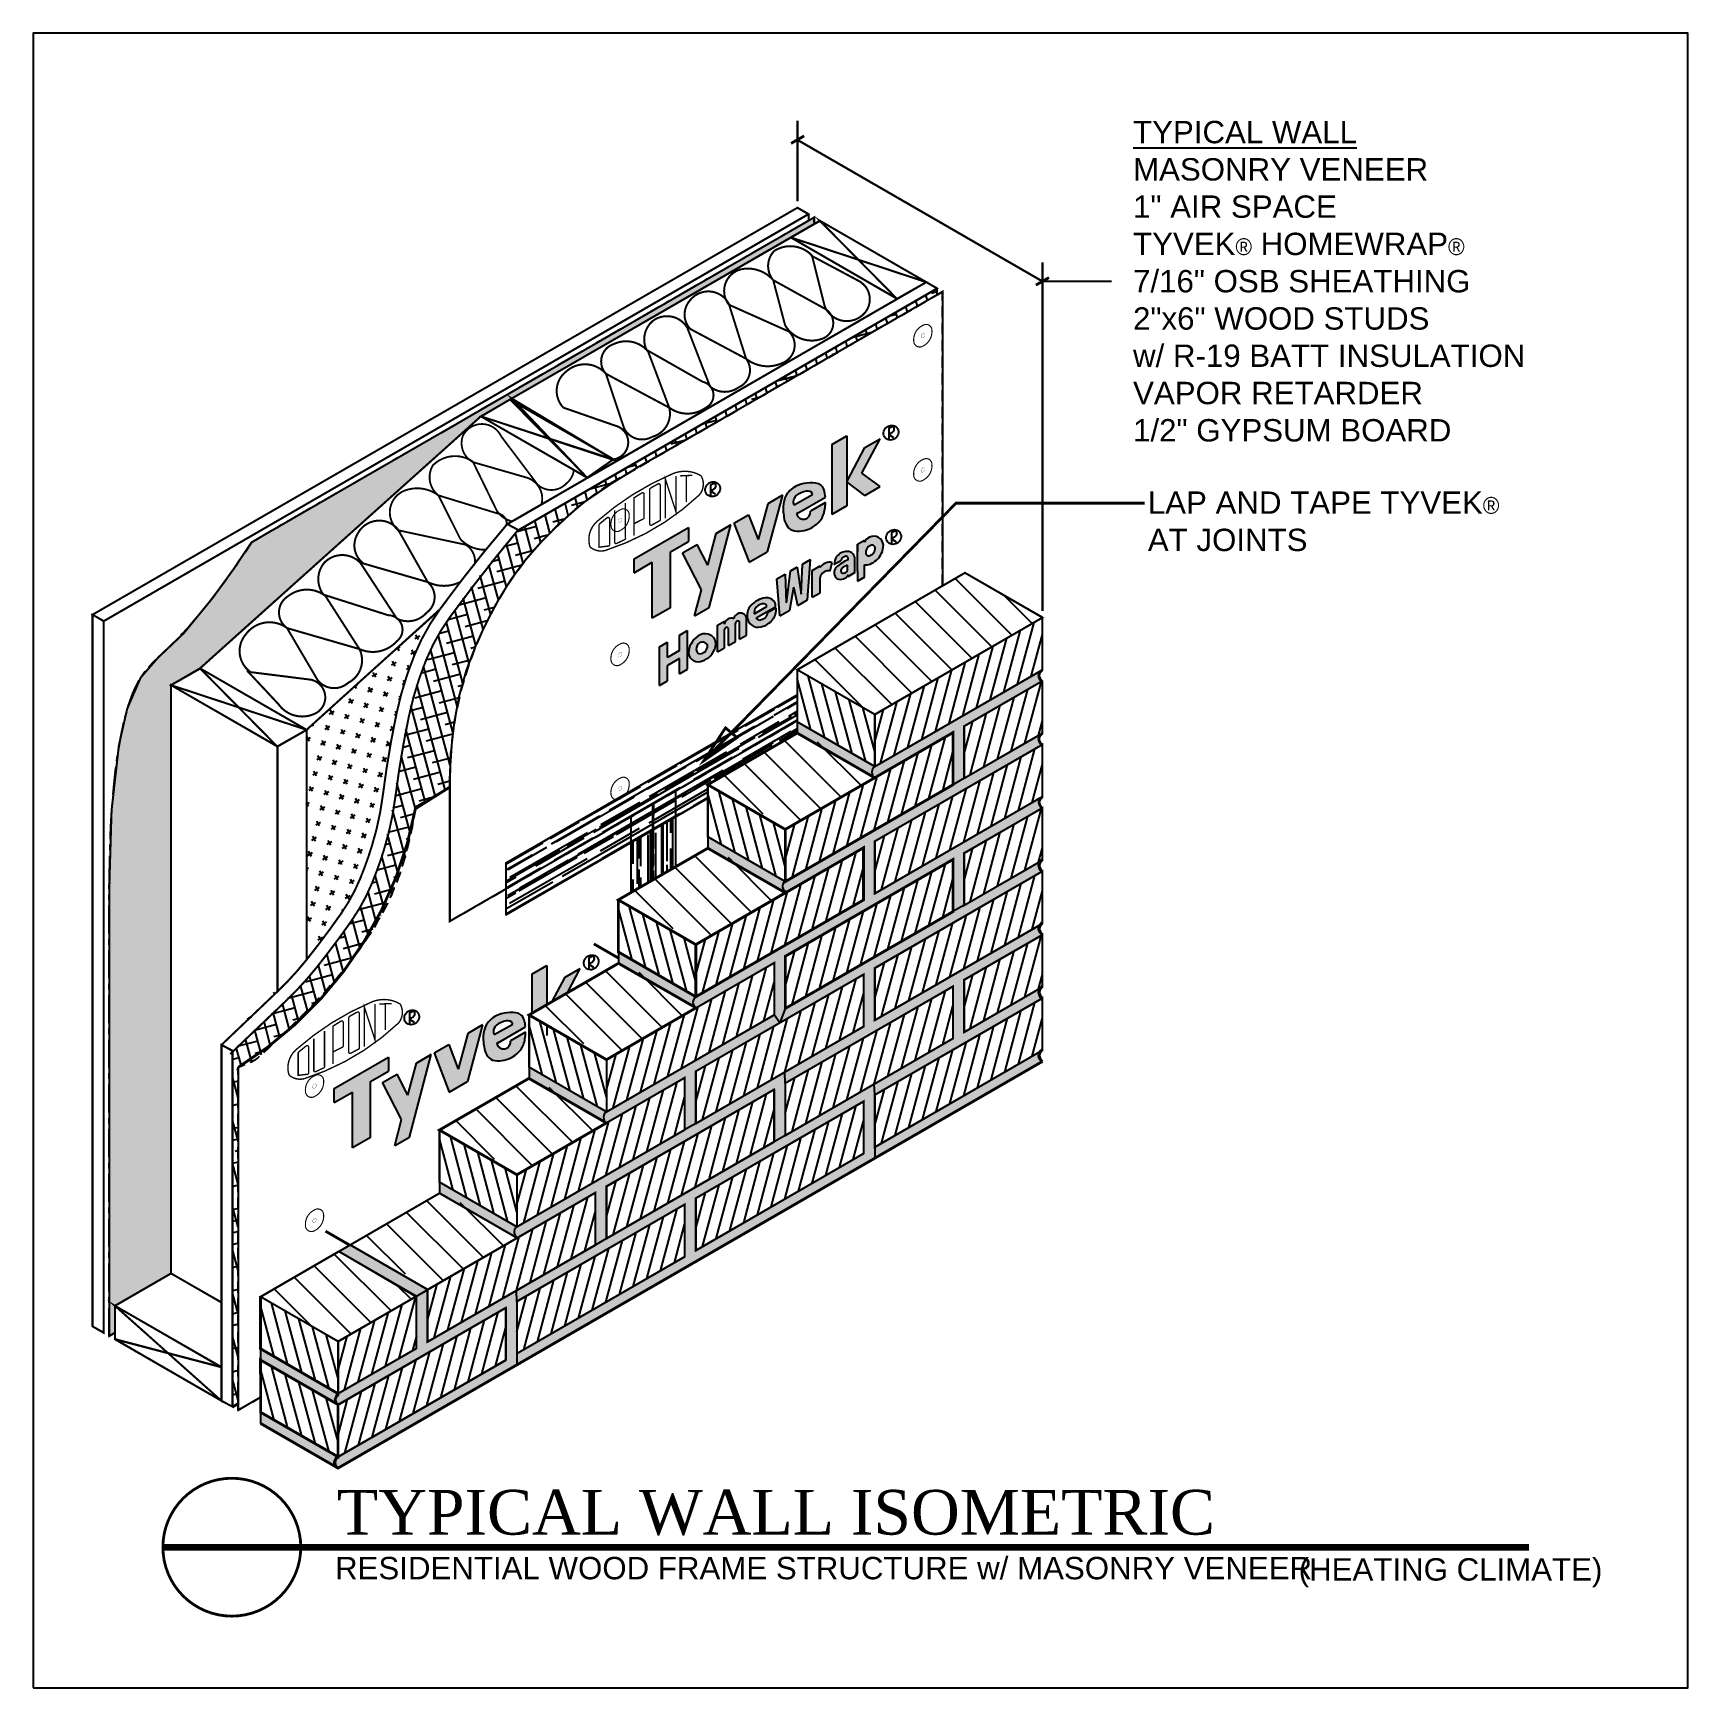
# Model space of a CAD drawing. Extents: x -7.5 to 66.5, y -293.2 to -219.2.
import ezdxf

# ---------------------------------------------------------------- set-up
doc = ezdxf.new("R2010")
doc.units = 0
doc.header["$MEASUREMENT"] = 0
doc.linetypes.add('CENTER', pattern=[2, 1.25, -0.25, 0.25, -0.25])
doc.linetypes.add('DASHED', pattern=[0.75, 0.5, -0.25])
doc.layers.get('0').update_dxf_attribs({"linetype": 'CONTINUOUS'})
for name, color, linetype in [('CLADDING', 242, 'CONTINUOUS'), ('DUPONTLOGO', 7, 'CONTINUOUS'), ('FASTENING', 1, 'CONTINUOUS'), ('INSULATION', 40, 'CONTINUOUS'), ('STRUCTURE', 7, 'CONTINUOUS'), ('TEXT', 7, 'CONTINUOUS'), ('TITLE', 7, 'CONTINUOUS'), ('TYVEK', 5, 'DASHED'), ('VAPOURBARRIER', 114, 'CENTER')]:
    doc.layers.add(name, color=color, linetype=linetype)
doc.styles.add('DETAILS', font='sanss___.ttf', dxfattribs={"height": 1})
doc.styles.add('TITLE', font='TIMES.TTF', dxfattribs={"height": 2})
pattern_1 = [(135, (-379.8492787600583, -262.6702526247009), (-0.7071067811865476, -0.7071067811865475), [])]
pattern_2 = [(74.99999999999999, (-379.8492787600583, -268.3443157303655), (-0.4829629131445341, 0.1294095225512605), [])]
pattern_3 = [(74.99999999999999, (-379.8492787600583, -262.6702526247009), (-0.4829629131445341, 0.1294095225512605), [])]

msp = doc.modelspace()

# ---------------------------------------------------------------- texts
at = {"layer": 'TEXT', "char_height": 1, "attachment_point": 4, "style": 'DETAILS'}
for s, insert in [('{\\LTYPICAL WALL\\P}MASONRY VENEER\\P1" AIR SPACE\\PTYVEK{\\fSymbol|b0|i0|c2|p18;\\H0.75x;â} HOMEWRAP{\\fSymbol|b0|i0|c2|p18;\\H0.75x;â\\P}7/16" OSB SHEATHING\\P2"x6" WOOD STUDS \\Pw/ R-19 BATT INSULATION\\PVAPOR RETARDER\\P1/2" GYPSUM BOARD', (41.73068846821678, -230.2640025407349)), ('LAP AND TAPE TYVEK\\fSymbol|b0|i0|c2|p18;\\H0.75;â\\fSansSerif|b0|i0|c2|p2;\\H1; \\PAT JOINTS', (42.39211365272757, -241.0000415733258))]:
    msp.add_mtext(s, dxfattribs=dict(at, insert=insert))
at = {"layer": 'TITLE', "attachment_point": 4}
for s, insert, char_height, width, style in [('TYPICAL WALL ISOMETRIC', (6.127701315737768, -285.3294909312397), 2, 54.4375, 'TITLE'), ('RESIDENTIAL WOOD FRAME STRUCTURE w/ MASONRY VENEER ', (6.045084106606256, -287.8132901338263), 1, 54.4375, 'DETAILS'), ('(HEATING CLIMATE)', (49.13781290830801, -288.0144801255948), 1, 14.74940667017083, 'DETAILS')]:
    msp.add_mtext(s, dxfattribs=dict(at, insert=insert, char_height=char_height, width=width, style=style))

# ---------------------------------------------------------------- blocks, each defined once
blk = doc.blocks.new('A$C1409495A')
at = {"layer": 'DUPONTLOGO', "color": 242}
for p, q in [((0.2343235615273898, 0.523827359091797), (0.2343235615273898, 1.616091367395711e-07)), ((0.2343235615273898, 0.2619137603504669), (0.4408312526641112, 0.1288168849679323))]:
    blk.add_line(p, q, dxfattribs=at)
blk.add_ellipse((0.333973993873542, 0.3360725358395484), major_axis=(0.2603864479023359, 0.231586749987972), ratio=0.9031737347499492, dxfattribs=at)
blk.add_spline([(0.2343235615273898, 0.523827359091797), (0.4345512185534517, 0.5967801724010542), (0.456416738787766, 0.4563911861724819), (0.2343235615273898, 0.2619137603504669)], degree=3, dxfattribs=at)
blk = doc.blocks.new('A$C235C7AA6')
at = {"layer": 'DUPONTLOGO', "color": 242, "const_width": 0.0625}
for points in [[(5.053438395864305, 3.391175599453163, 0.2530471761235015), (3.720675526179093, 3.459164116987722, 0.07972335578768912), (0.4339447446127451, 1.385252718025413, 0.3090981042493069), (0.0816613690703889, 0.215442131146574, 0.2445789777812918), (0.7657789845225125, 0.05438130078528047, 0.1119686500757733), (4.975578483875779, 2.541518416293684, 0.3084123611654776), (5.053438395864305, 3.391175599453163, -44.22692214510914)], [(2.973354735814155, 2.947594645697109), (2.795485166980598, 2.844487362579002, 0.250511363810235), (2.749241240464016, 2.769823238802246), (2.75279791138064, 1.240985153079919, 0.5403660809179712), (2.834618153197425, 1.187655059820599), (3.190354889331047, 1.379648046386137, 0.336420183187035), (3.225928803097759, 1.457866734574736), (3.225928803097759, 2.968928676214546, 0.5629036599054754), (3.126322805164364, 3.029369559309089), (2.973354735814155, 2.947594645697109)], [(2.045471887237909, 0.7146106380560013), (2.045471887237909, 2.405108320020645), (2.403655785872616, 2.627856593806655, -0.610724942295144), (2.503151313271246, 2.568191403039236), (2.503151313271246, 1.522071469518778, -0.1623462477363966), (2.487233950114387, 1.474340645713937), (2.061391651928261, 1.259546955558335)], [(0.489969906972874, 1.227383130664293), (0.489969906972874, 0.2044060690836886), (0.8945538317934734, 0.2496702909484156, 0.4287751426516672), (0.960977843193632, 0.337182337961849), (0.960977843193632, 1.456722297715032, 0.6741805998924768), (0.8341696768111433, 1.508022635034422), (0.489969906972874, 1.227383130664293)], [(1.188344431259395, 1.848025986411471), (1.188344431259395, 0.4219288009817319, 0.4650930146505482), (1.258023505369238, 0.3632236748080686), (1.632468186432561, 0.5393373923179752, 0.3893833228188269), (1.665508482496989, 0.6200559026749488), (1.665508482496989, 2.183057671025836)]]:
    blk.add_lwpolyline(points, format="xyb", dxfattribs=at)
for points in [[(3.45396943125894, 1.489112277336233), (3.453969431259395, 3.240084655674082), (3.922719431259281, 1.799054998622523), (3.922719431259395, 3.390737997939311)], [(4.118031931259281, 3.390737997939311), (4.664906931259111, 3.414419352518507), (4.390437135866705, 3.40340441309786), (4.390437135866705, 2.225946646577995)]]:
    blk.add_lwpolyline(points, dxfattribs=at)
at = {"layer": 'DUPONTLOGO', "color": 242}
blk.add_blockref('A$C1409495A', (5.235941848613777, 2.459505094448105), dxfattribs=at)
blk = doc.blocks.new('A$C75422246')
at = {"layer": 'STRUCTURE'}
for points, const_width in [([(1.674398539479625, 1.577320099107055, 0.5655532621440619), (0.8987215331621883, 1.993011479701181, 0.3241944426603776), (0.04997871842306267, 0.5605629665240031, 0.5650898043133372), (0.848136404993511, 0.1111688816761216, 0.3155850526292971), (1.674398539479625, 1.577320099107055, 0.577350269189626)], 0.1), ([(1.031631028562803, 1.151078264046731, 0.5655532621440619), (0.8764956272993167, 1.234216540165562, 0.3241944426603776), (0.7067470643514895, 0.9477268375301264, 0.5650898043133372), (0.8663786016655806, 0.8578480205605388, 0.3155850526292971), (1.031631028562803, 1.151078264046731, 0.577350269189626)], 0.02)]:
    blk.add_lwpolyline(points, format="xyb", dxfattribs=dict(at, const_width=const_width))
blk = doc.blocks.new('A$C374643C7')
at = {"layer": 'INSULATION', "xscale": 0.5, "yscale": 0.5, "zscale": 0.5}
blk.add_blockref('A$C75422246', (-9.447751381230773e-08, -7.725697237503937e-07), dxfattribs=at)

# ---------------------------------------------------------------- hatches: boundary and pattern name
at = {"layer": 'CLADDING'}
h = msp.add_hatch(dxfattribs=at)
h.set_pattern_fill('ZIGZAG', color=254, scale=4, angle=59.99999999999999, style=0)
h.set_pattern_definition([(59.99999999999999, (-379.8492787600583, -262.6702526247009), (-0.1830127018922192, 0.6830127018922194), [0.5, -0.5]), (150, (-379.5992787600583, -262.2372399228086), (-0.6830127018922193, -0.1830127018922192), [0.5, -0.5])])
edge = h.paths.add_edge_path()
edge.add_line((12.56521923045273, -236.3013013002542), (13.86425733612981, -235.5513013002541))
edge.add_line((13.86425733612981, -235.5513013002541), (26.42162569100418, -228.301301300254))
edge.add_line((26.42162569100418, -228.301301300254), (27.47066379668076, -227.6956388675515))
edge.add_line((27.47066379668076, -227.6956388675515), (27.47066379668075, -227.4069637329567))
edge.add_line((27.47066379668075, -227.4069637329567), (2.302463425002475, -241.9378309925634))
edge.add_spline(control_points=[(2.302463425002486, -241.9378309925635), (-0.7578864473253475, -246.7125052989014), (-4.210912280244713, -246.9748518839021), (-4.049229298362945, -257.2456069903071), (-4.046924067808902, -257.2385408568867), (-4.049229298362945, -257.2456069903071)], knot_values=[0, 0, 0, 0, 6.202530179452576, 17.27267891957846, 17.29541825971954, 17.29541825971954, 17.29541825971954, 17.29541825971954], degree=3, periodic=0)
edge.add_line((-4.049229298362945, -257.2456069903071), (-4.049229298362945, -277.4301381399812))
edge.add_line((-4.049229298362945, -277.4301381399812), (-3.799229298362945, -277.2858005726837))
edge.add_line((-3.799229298362945, -277.2858005726837), (-3.799229298362945, -276.0744757072788))
edge.add_line((-3.799229298362945, -276.0744757072788), (-1.291187230098046, -274.6264569440273))
edge.add_line((-1.291187230098046, -274.6264569440273), (-1.29118723009816, -248.319823327521))
edge.add_line((-1.29118723009816, -248.319823327521), (0.007850875578626404, -247.5698233275211))
edge.add_line((0.007850875578626305, -247.5698233275211), (12.56521923045273, -236.3013013002542))
h = msp.add_hatch(dxfattribs=at)
h.set_pattern_fill('ANSI38', color=63, scale=4, angle=59.99999999999999, style=0)
h.set_pattern_definition([(104.9999999999999, (-379.8492787600583, -262.6702526247009), (-0.4829629131445342, -0.1294095225512603), []), (195, (-379.8492787600583, -262.6702526247009), (-0.836516303737808, -0.7417819582470547), [1.25, -0.75])])
edge = h.paths.add_edge_path()
edge.add_line((18.37860621491111, -239.287995596102), (32.96391042245198, -230.8671662856655))
edge.add_line((32.96391042245198, -230.8671662856655), (32.96391042245198, -230.5784911510707))
edge.add_line((32.96391042245198, -230.5784911510707), (14.24407271690315, -241.3863944895556))
edge.add_spline(control_points=[(14.24407271690319, -241.3863944895556), (12.50161032017576, -243.4103617410117), (8.734683725722505, -247.7858570631097), (9.050378561075206, -257.6512760856255), (4.096585503506446, -262.2393091650613), (1.463910422450169, -264.6776024524316)], knot_values=[0, 0, 0, 0, 7.79390535834013, 16.84918390441189, 27.11992689184162, 27.11992689184162, 27.11992689184162, 27.11992689184162], degree=3, periodic=0)
edge.add_line((1.463910422451761, -264.6776024524302), (1.463910422451647, -280.5901802743172))
edge.add_line((1.463910422451647, -280.5901802743172), (1.713910422451536, -280.4458427070198))
edge.add_line((1.713910422451536, -280.4458427070198), (1.713910422451647, -265.4112754323003))
edge.add_spline(control_points=[(1.713910422451647, -265.4112754323004), (2.367574515841454, -265.2036648713885), (2.592477150118668, -264.9953698733123), (4.23404816696592, -263.4657238564826), (5.646429382002736, -262.1036399640757), (7.358153280000977, -259.8634105255206), (7.846405212915158, -259.1202030481373), (8.460484084051302, -257.9311430086893), (8.645380967806148, -257.5224625630718), (8.968024025655211, -256.6785204932335), (9.102992795697617, -256.2489112991522), (9.401769770598378, -255.13375897653), (9.537478421907224, -254.4437693268456), (9.654143227537531, -253.7586325255078)], knot_values=[13.64538803699946, 13.64538803699946, 13.64538803699946, 13.64538803699946, 14.51989920579396, 14.51989920579396, 20.03308609947003, 20.03308609947003, 22.57030622210672, 22.57030622210672, 23.83891628342507, 23.83891628342507, 25.10752634474342, 25.10752634474342, 27.11992689184159, 27.11992689184159, 27.11992689184159, 27.11992689184159], degree=3, periodic=0)
edge.add_line((9.654143227535206, -253.7586325255189), (11.1783129104685, -252.8786527487867))
edge.add_line((11.1783129104685, -252.8786527487867), (11.17831291046849, -252.389759412811))
edge.add_arc((26.84634182090389, -252.4709839168622), 15.66823944667357, 122.71356302122581, 179.7029760659582, ccw=False)
h = msp.add_hatch(dxfattribs=at)
h.set_pattern_fill('ANSI31', color=256, scale=8, angle=90, style=0)
h.set_pattern_definition(pattern_1)
h.paths.add_polyline_path([(26.71391042245194, -247.6303060064802), (30.17801203758977, -249.6303060064802), (37.67801203758979, -245.300178987558), (34.21391042245197, -243.300178987558)])
h = msp.add_hatch(dxfattribs=at)
h.set_pattern_fill('ANSI31', color=256, scale=4, angle=30, style=0)
h.set_pattern_definition(pattern_3)
h.paths.add_polyline_path([(37.67801203758978, -247.6335123208914), (37.67801203758978, -245.300178987558), (30.17801203758967, -249.6303060064802), (30.17801203758978, -251.9636393398136)])
h = msp.add_hatch(dxfattribs=at)
h.set_pattern_fill('ANSI31', color=256, scale=4, angle=59.99999999999999, style=0)
h.set_pattern_definition([(104.9999999999999, (-379.8492787600583, -262.6702526247009), (-0.4829629131445342, -0.1294095225512603), [])])
h.paths.add_polyline_path([(30.17801203758967, -251.9636393398135), (30.17801203758978, -249.6303060064802), (26.71391042245199, -247.6303060064802), (26.71391042245199, -249.9636393398135)])
for points in [[(33.67801203758966, -252.7762467309834), (34.17801203758967, -252.4875715963884), (34.17801203758966, -250.1542382630552), (37.66995495249976, -248.138164081137, -0.4757794520373483), (37.63578410214672, -247.6578926307868), (30.17801203758937, -251.9636393398139, 0.5074293250181616), (30.17801203758981, -252.4636393398136), (33.67801203758967, -250.44291339765)], [(30.17801203758978, -257.6377024454769), (30.17801203758977, -255.3043691121447), (37.6630061836141, -250.9829057270548, -0.4828182556453718), (37.62297309400746, -250.498622403118), (34.17801203758955, -252.4875715963886), (33.67801203758967, -252.7762467309834), (26.1780120375891, -257.1063737499059, 0.7894647911943272), (26.28299256211525, -257.5531596548088), (29.67801203758967, -255.5930442467396), (29.67801203758967, -257.9263775800729), (22.17801203758895, -262.2565045989956, 0.5074293250180154), (22.1780120375898, -262.7565045989952), (25.67801203758955, -260.7357786568316), (25.67801203758956, -263.069111990165), (25.92801203758966, -263.4247744228676), (26.17801203758966, -262.7804368555701), (26.17801203758967, -260.4471035222366), (33.67801203758967, -256.1169765033145), (33.67801203758967, -258.4503098366479), (34.17801203758967, -258.161634702053), (34.17801203758967, -255.8283013687197), (37.66995495249973, -253.8122271868016, -0.4757794520375062), (37.63578410214686, -253.3319557364512)], [(21.67801203758955, -268.2118464002568), (22.17801203758966, -267.923171265662), (22.17801203758967, -265.5898379323286), (25.92801203758967, -263.4247744228676), (25.67801203758959, -263.069111990165), (18.17801203759034, -267.3992390090867, 0.5074293250194807), (18.17801203758987, -267.8992390090871), (21.67801203758955, -265.8785130669236)], [(14.17801203759117, -272.5419734191781, 0.5527897492294588), (14.19848962914262, -273.0375471151812), (17.67801203758944, -271.0286439160131), (17.67801203758944, -273.3619772493464), (18.17801203758956, -273.0733021147515), (18.17801203758955, -270.7399687814181), (25.67801203758955, -266.4098417624959), (25.67801203758955, -268.7431750958293), (26.17801203758967, -268.4544999612344), (26.17801203758967, -266.1211666279011), (26.15572796889268, -265.6266359019642), (22.17801203758967, -267.9231712656618), (21.67801203758967, -268.2118464002567)], [(13.67801203758944, -276.1713783261049), (13.67801203758944, -278.5047116594383), (6.178012037589554, -282.8348386783605, 0.5074293250188395), (6.17801203758944, -283.3348386783605), (14.17801203758955, -278.7160365248435), (14.17801203758955, -275.38270319151), (10.17801203758944, -277.6921042682686), (10.17801203758944, -275.3587709349353), (9.678012037589326, -275.6474460695301), (9.678012037589326, -277.9807794028634), (6.178012037590349, -280.0015053450264, 0.5074293250196268), (6.17801203758944, -280.5015053450271)]]:
    msp.add_hatch(color=254, dxfattribs=at).paths.add_polyline_path(points)
h = msp.add_hatch(dxfattribs=at)
h.set_pattern_fill('ANSI31', color=256, scale=4, angle=30, style=0)
h.set_pattern_definition(pattern_3)
h.paths.add_polyline_path([(34.17801203758967, -250.1542382630551), (34.17801203758955, -252.4875715963886), (37.67801203758967, -250.4668456542249), (37.67801203758978, -248.1335123208914)])
h = msp.add_hatch(color=253, dxfattribs=at)
h.paths.add_polyline_path([(30.1780120375898, -252.4636393398136, -0.5074293250186993), (30.17801203758978, -251.9636393398136), (26.71391042245199, -249.9636393398136), (26.71391042245199, -250.4636393398136)])
h.paths.add_polyline_path([(22.71391042245199, -255.1063737499056), (22.71391042245199, -255.6063737499056), (26.18441754165916, -257.6100719694045), (26.28299256211524, -257.5531596548088, -0.7894647911957463), (26.17801203758971, -257.1063737499055)])
h.paths.add_polyline_path([(18.71391042245199, -260.2565045989952), (18.71391042245198, -260.7565045989952), (22.17801203759042, -262.7565045989957, -0.5074293250195784), (22.17801203758957, -262.2565045989951)])
h.paths.add_polyline_path([(14.72031592652142, -265.4029372285862), (14.72031592652144, -265.9029372285861), (18.17801203759139, -267.8992390090883, -0.5074293250205554), (18.17801203758959, -267.3992390090872)])
h.paths.add_polyline_path([(14.1844175416589, -273.045671638678), (14.19848962914263, -273.0375471151812, -0.5527897492273373), (14.17801203758957, -272.5419734191792), (10.72031592652142, -270.5456716386781), (10.72031592652144, -271.0456716386781)])
h.paths.add_polyline_path([(9.681214789624011, -275.6455969597807), (10.17801203758944, -275.3587709349353), (10.17801203758944, -275.3513744959378), (6.720315926521215, -273.3550727154366), (6.21711317448642, -273.6455969597808)])
h.paths.add_polyline_path([(6.178012037590195, -280.5015053450276, -0.5074293250193457), (6.178012037589607, -280.0015053450271), (2.713910422451761, -278.0015053450269), (2.713910422451761, -278.5015053450271)])
h.paths.add_polyline_path([(6.178012037590195, -283.3348386783611, -0.5074293250196761), (6.178012037589434, -282.8348386783605), (2.713910422451761, -280.8348386783605), (2.713910422451761, -281.3348386783606)])
h = msp.add_hatch(dxfattribs=at)
h.set_pattern_fill('ANSI31', color=256, scale=8, angle=90, style=0)
h.set_pattern_definition([(135, (-375.8492787600583, -257.5201217756112), (-0.7071067811865476, -0.7071067811865475), [])])
h.paths.add_polyline_path([(30.28108870238481, -252.404127999647), (26.81698708724701, -250.404127999647), (22.81698708724679, -252.7135290764056), (26.28108870238469, -254.7135290764056)])
h = msp.add_hatch(dxfattribs=at)
h.set_pattern_fill('ANSI31', color=256, scale=4, angle=30, style=0)
h.set_pattern_definition(pattern_3)
h.paths.add_polyline_path([(26.17801203758967, -254.7730404165722), (26.17801203758989, -257.1063737499054), (33.67801203758967, -252.7762467309834), (33.67801203758966, -250.4429133976499)])
h = msp.add_hatch(dxfattribs=at)
h.set_pattern_fill('ANSI31', color=256, scale=4, angle=30, style=0)
h.set_pattern_definition([(74.99999999999999, (-375.8492787600582, -263.2015813202734), (-0.4829629131445341, 0.1294095225512605), [])])
h.paths.add_polyline_path([(37.67801203758967, -253.3075754265559), (37.67801203758967, -250.9742420932225), (30.17801203758978, -255.3043691121447), (30.17801203758989, -257.6377024454781)])
h = msp.add_hatch(dxfattribs=at)
h.set_pattern_fill('ANSI31', color=256, scale=4, angle=59.99999999999999, style=0)
h.set_pattern_definition([(104.9999999999999, (-383.8492787600584, -267.8129870347929), (-0.4829629131445342, -0.1294095225512603), [])])
h.paths.add_polyline_path([(26.17801203758967, -254.7730404165722), (22.71391042245199, -252.7730404165722), (22.71391042245199, -255.1063737499056), (26.17801203758955, -257.1063737499055)])
h = msp.add_hatch(dxfattribs=at)
h.set_pattern_fill('ANSI31', color=256, scale=4, angle=30, style=0)
h.set_pattern_definition(pattern_2)
h.paths.add_polyline_path([(37.67801203758967, -256.1409087598894), (37.67801203758967, -253.807575426556), (34.17801203758967, -255.8283013687197), (34.17801203758955, -258.1616347020531)])
h = msp.add_hatch(dxfattribs=at)
h.set_pattern_fill('ANSI31', color=256, scale=8, angle=90, style=0)
h.set_pattern_definition(pattern_1)
h.paths.add_polyline_path([(26.28108870238481, -257.5542588487367), (22.81698708724701, -255.5542588487367), (18.81698708724679, -257.8636599254953), (22.28108870238469, -259.8636599254953)])
h = msp.add_hatch(dxfattribs=at)
h.set_pattern_fill('ANSI31', color=256, scale=4, angle=30, style=0)
h.set_pattern_definition([(74.99999999999999, (-383.8492787600583, -267.8203834737905), (-0.4829629131445341, 0.1294095225512605), [])])
h.paths.add_polyline_path([(29.67801203758967, -257.926377580073), (29.67801203758967, -255.5930442467396), (22.17801203758967, -259.9231712656618), (22.17801203758978, -262.2565045989952)])
h = msp.add_hatch(color=254, dxfattribs=at)
h.paths.add_polyline_path([(37.66995495249995, -256.6455605201349, -0.4757794520377264), (37.63578410214717, -256.1652890697844), (34.17801203758955, -258.1616347020531), (33.67801203758967, -258.450309836648), (26.17801203758967, -262.7804368555702), (25.92801203758967, -263.4247744228676), (29.67801203758967, -261.2597109134065), (29.67801203758967, -263.5930442467396), (26.15572796889279, -265.6266359019641), (26.17801203758967, -266.1211666279009), (33.67801203758955, -261.7910396089788), (33.67801203758955, -264.1243729423122), (30.15572796889279, -266.1579645975366), (30.17801203758967, -266.6450988844759), (37.66995495249961, -262.3196236257994, -0.4757794520374649), (37.63578410214672, -261.8393521754491), (34.17801203758967, -263.8356978077175), (34.17801203758967, -261.5023644743841), (37.66300618361407, -259.4903021660526, -0.4828182556456947), (37.6229730940077, -259.0060188421155), (30.17801203758978, -263.3043691121449), (30.17801203758989, -260.9710357788116)])
h.paths.add_polyline_path([(30.17801203758978, -268.9784322178092), (30.17801203758967, -269.4784322178093), (37.66995495249961, -265.1529569591329, -0.4757794520376161), (37.63578410214683, -264.6726855087825)])
h = msp.add_hatch(dxfattribs=at)
h.set_pattern_fill('ANSI31', color=256, scale=4, angle=30, style=0)
h.set_pattern_definition(pattern_2)
h.paths.add_polyline_path([(33.67801203758967, -258.450309836648), (33.67801203758967, -256.1169765033145), (26.17801203758967, -260.4471035222367), (26.17801203758978, -262.7804368555701)])
h = msp.add_hatch(dxfattribs=at)
h.set_pattern_fill('ANSI31', color=256, scale=4, angle=30, style=0)
h.set_pattern_definition([(74.99999999999999, (-375.8492787600582, -268.8682479869403), (-0.4829629131445341, 0.1294095225512605), [])])
h.paths.add_polyline_path([(37.67801203758967, -258.9742420932229), (37.67801203758967, -256.6409087598894), (30.17801203758978, -260.9710357788116), (30.17801203758989, -263.3043691121451)])
h = msp.add_hatch(dxfattribs=at)
h.set_pattern_fill('ANSI31', color=256, scale=4, angle=59.99999999999999, style=0)
h.set_pattern_definition([(104.9999999999999, (-387.8492787600584, -272.9631178838825), (-0.4829629131445342, -0.1294095225512603), [])])
h.paths.add_polyline_path([(22.17801203758967, -259.9231712656618), (18.71391042245199, -257.9231712656618), (18.71391042245199, -260.2565045989952), (22.17801203758955, -262.2565045989952)])
h = msp.add_hatch(dxfattribs=at)
h.set_pattern_fill('ANSI31', color=256, scale=4, angle=30, style=0)
h.set_pattern_definition([(74.99999999999999, (-379.8492787600583, -274.0109823970323), (-0.4829629131445341, 0.1294095225512605), [])])
h.paths.add_polyline_path([(37.67801203758967, -261.8075754265562), (37.67801203758967, -259.4742420932229), (34.17801203758967, -261.4949680353866), (34.17801203758955, -263.82830136872)])
h = msp.add_hatch(dxfattribs=at)
h.set_pattern_fill('ANSI31', color=256, scale=8, angle=90, style=0)
h.set_pattern_definition([(135, (-383.8492787600584, -267.8129870347929), (-0.7071067811865476, -0.7071067811865475), [])])
h.paths.add_polyline_path([(22.28108870238469, -262.6969932588287), (18.81698708724701, -260.6969932588287), (14.81698708724679, -263.0063943355873), (18.28108870238447, -265.0063943355873)])
h = msp.add_hatch(dxfattribs=at)
h.set_pattern_fill('ANSI31', color=256, scale=4, angle=30, style=0)
h.set_pattern_definition([(74.99999999999999, (-387.8492787600584, -272.9631178838824), (-0.4829629131445341, 0.1294095225512605), [])])
h.paths.add_polyline_path([(25.67801203758944, -263.069111990165), (25.67801203758944, -260.7357786568316), (18.17801203758955, -265.0659056757538), (18.17801203758967, -267.3992390090872)])
h = msp.add_hatch(dxfattribs=at)
h.set_pattern_fill('ANSI31', color=256, scale=4, angle=30, style=0)
h.set_pattern_definition([(74.99999999999999, (-383.8492787600583, -273.4870501404574), (-0.4829629131445341, 0.1294095225512605), [])])
h.paths.add_polyline_path([(29.67801203758967, -263.5930442467399), (29.67801203758967, -261.2597109134065), (22.17801203758967, -265.5898379323287), (22.17801203758978, -267.9231712656621)])
h = msp.add_hatch(dxfattribs=at)
h.set_pattern_fill('ANSI31', color=256, scale=4, angle=30, style=0)
h.set_pattern_definition([(74.99999999999999, (-379.8492787600583, -274.0183788360298), (-0.4829629131445341, 0.1294095225512605), [])])
h.paths.add_polyline_path([(33.67801203758967, -264.1243729423122), (33.67801203758967, -261.7910396089788), (26.17801203758967, -266.1211666279011), (26.17801203758978, -268.4544999612344)])
h = msp.add_hatch(dxfattribs=at)
h.set_pattern_fill('ANSI31', color=256, scale=4, angle=30, style=0)
h.set_pattern_definition([(74.99999999999999, (-375.8492787600582, -274.5423110926046), (-0.4829629131445341, 0.1294095225512605), [])])
h.paths.add_polyline_path([(37.67801203758967, -264.6483051988871), (37.67801203758967, -262.3149718655537), (30.17801203758978, -266.6450988844759), (30.17801203758989, -268.9784322178093)])
h = msp.add_hatch(dxfattribs=at)
h.set_pattern_fill('ANSI31', color=256, scale=4, angle=59.99999999999999, style=0)
h.set_pattern_definition([(104.9999999999999, (-391.8492787600584, -278.1132487329721), (-0.4829629131445342, -0.1294095225512603), [])])
h.paths.add_polyline_path([(18.17801203758967, -265.0733021147514), (14.71391042245199, -263.0733021147514), (14.71391042245199, -265.4066354480848), (18.17801203758955, -267.4066354480848)])
h = msp.add_hatch(dxfattribs=at)
h.set_pattern_fill('ANSI31', color=256, scale=8, angle=90, style=0)
h.set_pattern_definition([(135, (-387.8492787600583, -272.9631178838824), (-0.7071067811865476, -0.7071067811865475), [])])
h.paths.add_polyline_path([(18.28108870238481, -267.8471241079183), (14.81698708724701, -265.8471241079183), (10.81698708724679, -268.1565251846769), (14.28108870238469, -270.1565251846769)])
h = msp.add_hatch(color=254, dxfattribs=at)
h.paths.add_polyline_path([(18.17801203758955, -273.0733021147515), (17.67801203758944, -273.3619772493464), (14.15605280908064, -275.3953813580008), (14.17801203758956, -275.88270319151), (21.67801203758955, -271.5525761725877), (21.67801203758955, -273.8859095059212), (14.17801203758944, -278.2160365248435), (14.17801203758944, -278.7160365248436), (30.17801203758978, -269.4784322178094), (30.17801203758978, -268.9784322178093), (30.17801203758978, -266.6450988844759), (30.15572796889268, -266.1579645975368), (26.17801203758967, -268.4544999612344), (25.67801203758955, -268.7431750958293)])
h.paths.add_polyline_path([(29.67801203758967, -266.9337740190708), (29.67801203758967, -269.2671073524041), (22.17801203758967, -273.5972343713265), (22.17801203758967, -271.2639010379929)], flags=16)
h = msp.add_hatch(dxfattribs=at)
h.set_pattern_fill('ANSI31', color=256, scale=4, angle=30, style=0)
h.set_pattern_definition([(74.99999999999999, (-391.8492787600584, -278.1058522939744), (-0.4829629131445341, 0.1294095225512605), [])])
h.paths.add_polyline_path([(21.67801203758944, -268.2118464002569), (21.67801203758944, -265.8785130669236), (14.17801203758955, -270.2086400858458), (14.17801203758967, -272.5419734191792)])
h = msp.add_hatch(dxfattribs=at)
h.set_pattern_fill('ANSI31', color=256, scale=4, angle=30, style=0)
h.set_pattern_definition([(74.99999999999999, (-387.8492787600584, -278.6371809895468), (-0.4829629131445341, 0.1294095225512605), [])])
h.paths.add_polyline_path([(25.67801203758944, -268.7431750958293), (25.67801203758944, -266.4098417624959), (18.17801203758955, -270.7399687814182), (18.17801203758967, -273.0733021147515)])
h = msp.add_hatch(dxfattribs=at)
h.set_pattern_fill('ANSI31', color=256, scale=4, angle=30, style=0)
h.set_pattern_definition([(74.99999999999999, (-383.8492787600583, -279.1611132461217), (-0.4829629131445341, 0.1294095225512605), [])])
h.paths.add_polyline_path([(29.67801203758967, -269.2671073524041), (29.67801203758967, -266.9337740190707), (22.17801203758967, -271.2639010379929), (22.17801203758978, -273.5972343713263)])
h = msp.add_hatch(dxfattribs=at)
h.set_pattern_fill('ANSI31', color=256, scale=4, angle=59.99999999999999, style=0)
h.set_pattern_definition([(104.9999999999999, (-395.8492787600584, -283.2559831430641), (-0.4829629131445342, -0.1294095225512603), [])])
h.paths.add_polyline_path([(14.17801203758967, -270.2160365248434), (10.71391042245199, -268.2160365248434), (10.71391042245199, -270.5493698581768), (14.17801203758955, -272.5493698581768)])
h = msp.add_hatch(dxfattribs=at)
h.set_pattern_fill('ANSI31', color=256, scale=8, angle=90, style=0)
h.set_pattern_definition([(135, (-391.842873255989, -278.1021540744756), (-0.7071067811865476, -0.7071067811865475), [])])
h.paths.add_polyline_path([(14.28749420645414, -272.9861602985114), (10.82339259131635, -270.9861602985114), (6.823392591316122, -273.29556137527), (10.28749420645403, -275.29556137527)])
h = msp.add_hatch(dxfattribs=at)
h.set_pattern_fill('ANSI31', color=256, scale=4, angle=30, style=0)
h.set_pattern_definition([(74.99999999999999, (-395.8492787600586, -283.2485867040664), (-0.4829629131445341, 0.1294095225512605), [])])
h.paths.add_polyline_path([(17.67801203758944, -273.3545808103489), (17.67801203758944, -271.0212474770155), (10.17801203758944, -275.3513744959378), (10.17801203758955, -277.6847078292711)])
h = msp.add_hatch(dxfattribs=at)
h.set_pattern_fill('ANSI31', color=256, scale=4, angle=30, style=0)
h.set_pattern_definition([(74.99999999999999, (-391.8492787600584, -283.7799153996386), (-0.4829629131445341, 0.1294095225512605), [])])
h.paths.add_polyline_path([(21.67801203758944, -273.8859095059212), (21.67801203758944, -271.5525761725878), (14.17801203758955, -275.88270319151), (14.17801203758967, -278.2160365248434)])
h = msp.add_hatch(dxfattribs=at)
h.set_pattern_fill('ANSI31', color=256, scale=8, angle=90, style=0)
h.set_pattern_definition(pattern_1)
h.paths.add_polyline_path([(2.713910422451956, -275.6681720116939), (6.178012037589444, -277.6681720116938), (9.678012037589326, -275.6474460695301), (9.678012037589324, -275.6437478500313), (6.217113174486435, -273.6455969597808)])
h = msp.add_hatch(dxfattribs=at)
h.set_pattern_fill('ANSI31', color=256, scale=4, angle=59.99999999999999, style=0)
h.set_pattern_definition([(104.9999999999999, (-403.8492787600586, -290.7081186299147), (-0.4829629131445342, -0.1294095225512603), [])])
h.paths.add_polyline_path([(6.17801203758944, -277.668172011694), (2.713910422451761, -275.668172011694), (2.713910422451761, -278.0015053450273), (6.17801203758944, -280.0015053450273)])
h = msp.add_hatch(dxfattribs=at)
h.set_pattern_fill('ANSI31', color=256, scale=4, angle=30, style=0)
h.set_pattern_definition([(74.99999999999999, (-407.8266815453395, -290.1711398653384), (-0.4829629131445341, 0.1294095225512605), [])])
h.paths.add_polyline_path([(9.700609252308539, -277.9677328948624), (9.700609252308539, -275.634399561529), (6.200609252308539, -277.6551255036927), (6.200609252308425, -279.9884588370262)])
h = msp.add_hatch(dxfattribs=at)
h.set_pattern_fill('ANSI31', color=256, scale=4, angle=30, style=0)
h.set_pattern_definition([(74.99999999999999, (-399.8492787600586, -288.3987175531558), (-0.4829629131445341, 0.1294095225512605), [])])
h.paths.add_polyline_path([(13.67801203758944, -278.5047116594383), (13.67801203758944, -276.1713783261049), (6.17801203758944, -280.5015053450271), (6.178012037589554, -282.8348386783605)])
h = msp.add_hatch(dxfattribs=at)
h.set_pattern_fill('ANSI31', color=256, scale=4, angle=59.99999999999999, style=0)
h.set_pattern_definition([(104.9999999999999, (-403.8492787600586, -293.5414519632479), (-0.4829629131445342, -0.1294095225512603), [])])
h.paths.add_polyline_path([(6.17801203758944, -280.5015053450272), (2.713910422451761, -278.5015053450272), (2.713910422451761, -280.8348386783606), (6.17801203758944, -282.8348386783606)])
at = {"layer": 'DUPONTLOGO'}
h = msp.add_hatch(color=182, dxfattribs=at)
h.paths.add_polyline_path([(30.42017379510452, -237.3064511388768), (29.74359144839849, -237.6970761388768), (28.93169263235035, -239.2354041797533), (29.74359144839849, -239.8362322206307), (30.42017379510497, -239.4456072206308), (29.60827497905728, -238.8447791797535)])
h.paths.add_polyline_path([(28.93169263235058, -238.1658261388759), (28.93169263235103, -237.1725390751459), (28.25511028564387, -237.563164075146), (28.25511028564341, -240.695607220631), (28.93169263235012, -240.3049822206306)])
h = msp.add_hatch(color=182, dxfattribs=at)
edge = h.paths.add_edge_path()
edge.add_spline(control_points=[(27.97755797689814, -239.9170005389954), (27.94291631466011, -239.6987585222375), (27.87852376546837, -239.2930863087269), (27.25501582679085, -239.2555019661908), (26.69971851885285, -239.3440962449749), (26.19013765725667, -239.7407187977289), (26.04117865777395, -240.3761262016332), (26.10922933995307, -240.7598468642042), (26.14716852591022, -240.973776381245)], knot_values=[0, 0, 0, 0, 0.5827593182052485, 1.083243575514109, 1.602995822488099, 2.320452805997204, 2.834594860345293, 3.48239166408103, 3.48239166408103, 3.48239166408103, 3.48239166408103], degree=3, periodic=0)
edge.add_spline(control_points=[(26.14716852590999, -240.973776381245), (26.2011612049658, -241.0973034361377), (26.36632634597924, -241.4751762106895), (27.2573818656057, -241.4527981655204), (27.92194469891888, -240.8867534224431), (27.96253072070646, -240.3500818957067), (27.97755797689769, -240.1513755389956)], knot_values=[0, 0, 0, 0, 0.3828216730715689, 1.171062387004554, 2.162538929496685, 2.745476785218125, 2.745476785218125, 2.745476785218125, 2.745476785218125], degree=3, periodic=0)
edge.add_line((27.97755797689769, -240.1513755389955), (27.30097563019135, -240.5420005389953))
edge.add_arc((26.98851681993153, -240.584259596458), 0.3153035617410859, -165.3268673161432, 7.702335397978175, ccw=False)
edge.add_line((26.68349636694958, -240.6641273578471), (26.75970975282559, -240.6201255389956))
edge.add_line((26.75970975282559, -240.6201255389956), (27.97755797689814, -239.9170005389954))
edge = h.paths.add_edge_path(flags=16)
edge.add_spline(control_points=[(26.57097516601465, -240.260341503497), (26.5348376161989, -240.2258816293963), (26.5348376161989, -240.1751412198298), (26.53798832917772, -240.0167856346389), (26.59508621598815, -239.9117290394663), (26.74596900155319, -239.773927167347), (26.95668477394446, -239.6725266671158), (27.21423034817025, -239.6361274088829), (27.39340231903833, -239.6591958430247), (27.39893058264551, -239.78952805725)], knot_values=[0.1693351350576057, 0.1693351350576057, 0.1693351350576057, 0.1693351350576057, 0.2360340609454792, 0.2360340609454792, 0.3507194281854419, 0.3507194281854419, 0.4654047954254047, 0.4654047954254047, 0.5437012250705168, 0.5437012250705168, 0.5437012250705168, 0.5437012250705168], degree=3, periodic=0)
edge.add_line((27.3989305826455, -239.7895280572499), (26.57097516601446, -240.2603415034966))
for points in [[(24.96564796013508, -241.8053024665531), (24.53876502145228, -240.7020840775555), (23.88311620540441, -241.0806230979943), (24.559698552111, -242.8291541797507), (25.37159736815886, -242.3604041797507), (26.04817971486544, -239.8306230979943), (25.39253089881762, -240.2091621184332)], [(23.74779973606314, -241.1587480979943), (23.09215092001524, -241.5372871184337), (22.717294640342, -242.9636751740396), (22.23838504264974, -242.0302090775554), (21.58273622660209, -242.4087480979944), (22.42942406308921, -244.0590687294342), (22.1240021039675, -245.2212480979941), (22.77965092001525, -244.8427090775552)], [(20.2295715331889, -242.8291541797507), (20.2295715331889, -245.3291541797507), (21.04147034923676, -244.8604041797507), (21.04147034923704, -242.3604041797507), (21.8533691652849, -241.8916541797507), (21.8533691652849, -241.2666541797507), (19.41767271714104, -242.6729041797507), (19.41767271714104, -243.2979041797507)], [(25.93636287990137, -245.2247867723609), (26.37803583583144, -244.9697867723609), (26.55588193273971, -243.944092095312), (26.73372802964795, -244.7644277885125), (27.175400985578, -244.5094277885125), (27.30530479614568, -242.7023769809433), (26.94530479614569, -242.9102230778518), (26.89480875475186, -244.2557355946957), (26.71176650542089, -243.0450564728678), (26.39999736005849, -243.2250564728679), (26.21695511072753, -244.6470945785444), (26.16645906933371, -243.3598898678839), (25.80645906933373, -243.5677359647924)], [(27.37543422129246, -244.3939385460259), (27.73543422129247, -244.1860924491176), (27.73543422129246, -243.5025614369655, -0.4035437564934321), (28.18094873611956, -243.2105599714367), (28.28206510646137, -242.8331446936174, 0.3188248953897656), (27.73543422129248, -243.0677223228828), (27.73543422129246, -242.9860924491174), (27.37543422129246, -243.1939385460258)], [(23.87689455297818, -245.3562114365002, 0.5308968939099941), (23.46015200334277, -245.5970128534452), (23.46015200334277, -245.4544277885127), (23.14838285798039, -245.6344277885125), (23.14838285798039, -246.8344277885124), (23.46015200334278, -246.6544277885125), (23.46015200334278, -245.8473045857342, -0.8261144333902694), (23.64201733813751, -245.7932206863753), (23.64201733813752, -246.5494277885125), (23.95378648349991, -246.3694277885125), (23.9537864834999, -245.5623045857341, -0.8261144333903672), (24.13565181829465, -245.5082206863753), (24.13565181829465, -246.2644277885123), (24.44742096365705, -246.0844277885124), (24.44742096365704, -245.3369262615088, 0.5373537836703003), (24.04341036079111, -245.1362206868244, 0.2575641393908339)], [(21.44434475230375, -247.1322292437498), (21.44434475230375, -247.8182546475341), (21.80434475230373, -247.6104085506259), (21.80434475230373, -245.878357743057), (21.44434475230374, -246.0862038399654), (21.44434475230375, -246.7722292437498), (20.91030664662707, -247.0805562878197), (20.91030664662707, -246.3945308840353), (20.55030664662706, -246.6023769809436), (20.55030664662706, -248.3344277885124), (20.91030664662706, -248.1265816916039), (20.91030664662707, -247.4405562878197)], [(11.55515920876831, -265.4922432452187), (11.12827627008545, -264.389024856221), (10.47262745403761, -264.7675638766598), (11.14920980074426, -266.5160949584162), (11.96110861679216, -266.0473449584163), (12.63769096349865, -263.5175638766598), (11.98204214745084, -263.896102897099)], [(10.33731098469633, -264.8456888766599), (9.681662168648485, -265.2242278970994), (9.306805888975255, -266.6506159527052), (8.827896291283015, -265.7171498562209), (8.172247475235334, -266.0956888766599), (9.018935311722482, -267.7460095080999), (8.713513352600785, -268.9081888766597), (9.369162168648488, -268.5296498562208)], [(6.819082781822146, -266.5160949584163), (6.819082781822146, -269.0160949584163), (7.630981597869949, -268.5473449584163), (7.630981597870288, -266.0473449584163), (8.44288041391809, -265.5785949584163), (8.44288041391809, -264.9535949584162), (6.007183965774345, -266.3598449584163), (6.007183965774345, -266.9848449584163)]]:
    msp.add_hatch(color=182, dxfattribs=at).paths.add_polyline_path(points)
h = msp.add_hatch(color=182, dxfattribs=at)
h.paths.add_polyline_path([(29.4096817441223, -243.2194651911215), (29.4096817441223, -243.6694651911214), (29.7214508894847, -243.4894651911214), (29.72145088948472, -242.9367066229185, 0.1510529132694783), (29.9679062352227, -242.9059372810492, 0.08923826883481298), (30.25632570444627, -242.7306550727178, 0.2127480191127064), (30.568094849799, -242.0565486595576, 0.5384264693979111), (29.94556945757629, -241.7100702755041, 0.2200211352481566), (29.72145088948472, -241.9344059373178), (29.72145088948471, -241.8394651911217), (29.40968174412229, -242.0194651911217), (29.40968174412229, -242.3794651911217)])
h.paths.add_polyline_path([(29.77437934964764, -242.4178780444955, -0.3108884899090745), (29.96987118751501, -242.0860338545688, -0.6341536017409433), (30.19696845059844, -242.2124291690706, -0.2127480191129938), (30.08323506637399, -242.4583431885919, -0.1005835782630209), (29.96330868234242, -242.5275827186968, -0.4661169018348494)], flags=16)
h = msp.add_hatch(color=182, dxfattribs=at)
h.paths.add_polyline_path([(28.47275217410673, -242.5721177131261, 0.110246808165889), (28.35930539803531, -242.9268928310499), (28.66745714793583, -242.7489813352936, -0.2690001157080172), (28.8180857098012, -242.5767827669388, -0.3531868843684042), (28.95784949111148, -242.5813232377904, -0.1905419740584821), (28.98417372805973, -242.7151323587379, 0.1092296168431321), (28.45875035235201, -243.0618204189344, 0.4824874664269164), (28.50560948426163, -243.5616897926518, 0.4058134010116666), (28.98417372805977, -243.3865829626228), (28.98417372805977, -243.465132358738), (29.29594287342216, -243.285132358738), (29.29594287342216, -242.6594431510846, 0.3894151088693035), (28.9534142863001, -242.3389289947538, 0.2386701257845259)])
h.paths.add_polyline_path([(28.96750453498981, -242.9548543765103, -0.0009435784860131039), (28.96750453498988, -243.1807345105766, -0.2711281288745776), (28.79161421451816, -243.3186311392242, -0.4382804466174715), (28.66400080582968, -243.2148012136713, -0.303876555577654), (28.71482339271699, -243.0951647276206, -0.1081086455132789)], flags=16)
h = msp.add_hatch(color=182, dxfattribs=at)
h.paths.add_polyline_path([(25.7464590693337, -244.8148125462417, 0.1660334542312225), (25.68937744359403, -244.5748985789187, 0.2318704675221444), (25.28561351541001, -244.4127978008169, 0.1613705574277803), (24.63338062460848, -244.7645861625828, 0.2101071444932125), (24.4780856590454, -245.2681265596584, 0.5041733077073118), (25.09694001649277, -245.7094277885135, 0.1780574029378004), (25.61771316738555, -245.3894228797384, 0.1997121516982104), (25.76674821768708, -244.8685635834955), (25.3864590693337, -245.0881236256672, -0.2590941810701698), (25.27526499113259, -245.3060621080145, -0.1147337956825888), (25.04626288506313, -245.4084324819214, -0.2342038721159944), (24.87367601700024, -245.3187140764505)])
h.paths.add_polyline_path([(24.79227940555726, -245.1375075968592, -0.1357847875638851), (24.82954033193992, -244.9017426814283, -0.2225437385574505), (25.162955171013, -244.6832892342954, -0.4101677973911825), (25.36086017711183, -244.8092373353464)], flags=16)
h = msp.add_hatch(color=182, dxfattribs=at)
h.paths.add_polyline_path([(22.26849678850203, -246.138567533964, 0.2576403943727744), (21.85782887366107, -246.9035231775441, 0.5131396402506244), (22.48077573898089, -247.2341367222693, 0.08200931940638828), (22.65503057287564, -247.1486451823049, 0.297025703830487), (23.06399858603432, -246.3637744830498, 0.5350210848522521)])
h.paths.add_polyline_path([(22.68557661319969, -246.4928508137503, -0.4359844533383372), (22.42864691185453, -246.9066273082879, -0.399352155509288), (22.22076384748101, -246.8212469816324, -0.3084390351184591), (22.30181635262506, -246.4714269970005, -0.4603151700988637)], flags=16)
h = msp.add_hatch(color=182, dxfattribs=at)
h.paths.add_polyline_path([(15.76041678776374, -262.46910138303), (16.43699913447033, -262.07847638303), (17.00968504373832, -260.9933919175422), (16.33310269703171, -261.3840169175422)])
h.paths.add_polyline_path([(14.84462153427711, -262.9978360191531), (15.52120388098371, -262.6072110191531), (15.52120388098405, -260.8594798538116), (14.84462153427756, -261.2501048538117)])
h = msp.add_hatch(color=182, dxfattribs=at)
edge = h.paths.add_edge_path()
edge.add_spline(control_points=[(14.56706922553138, -263.6039413176609), (14.53242756329331, -263.385699300903), (14.46803501410153, -262.9800270873924), (13.84452707542431, -262.9424427448563), (13.28922976748612, -263.0310370236405), (12.77964890589004, -263.4276595763945), (12.63068990640699, -264.0630669802987), (12.69874058858619, -264.4467876428697), (12.73667977454346, -264.6607171599105)], knot_values=[0, 0, 0, 0, 0.5827593182052485, 1.083243575514109, 1.602995822488099, 2.320452805997204, 2.834594860345293, 3.482391664081016, 3.482391664081016, 3.482391664081016, 3.482391664081016], degree=3, periodic=0)
edge.add_spline(control_points=[(12.73667977454323, -264.6607171599105), (12.79067245359914, -264.7842442148032), (12.95583759461266, -265.1621169893551), (13.84689311423898, -265.139738944186), (14.51145594755195, -264.5736942011087), (14.55204196933977, -264.0370226743722), (14.56706922553093, -263.8383163176611)], knot_values=[0, 0, 0, 0, 0.3828216730715811, 1.171062387004566, 2.162538929496697, 2.745476785218138, 2.745476785218138, 2.745476785218138, 2.745476785218138], degree=3, periodic=0)
edge.add_line((14.56706922553095, -263.8383163176609), (13.89048687882464, -264.2289413176609))
edge.add_arc((13.57802806856482, -264.2712003751235), 0.3153035617410831, -165.32686731614842, 7.702335397962713, ccw=False)
edge.add_line((13.27300761558286, -264.3510681365125), (13.34922100145883, -264.3070663176611))
edge.add_line((13.34922100145883, -264.3070663176611), (14.56706922553136, -263.6039413176608))
edge = h.paths.add_edge_path(flags=16)
edge.add_spline(control_points=[(13.16048641464789, -263.9472822821625), (13.12434886483214, -263.9128224080619), (13.12434886483214, -263.8620819984953), (13.12749957781097, -263.7037264133045), (13.18459746462139, -263.5986698181318), (13.33548025018644, -263.4608679460125), (13.5461960225777, -263.3594674457813), (13.80374159680349, -263.3230681875484), (13.98291356767157, -263.3461366216902), (13.98844183127875, -263.4764688359155)], knot_values=[0.1693351350576057, 0.1693351350576057, 0.1693351350576057, 0.1693351350576057, 0.2360340609454792, 0.2360340609454792, 0.3507194281854419, 0.3507194281854419, 0.4654047954254047, 0.4654047954254047, 0.5437012250705168, 0.5437012250705168, 0.5437012250705168, 0.5437012250705168], degree=3, periodic=0)
edge.add_line((13.9884418312788, -263.4764688359155), (13.1604864146479, -263.9472822821621))
at = {"layer": 'FASTENING'}
h = msp.add_hatch(dxfattribs=at)
h.set_pattern_fill('AR-RROOF', color=5, scale=0.5, angle=30, style=0)
h.set_pattern_definition([(30, (-379.8492787600583, -262.6702526247009), (0.7026279441628827, 0.9830127018922192), [7.5, -1, 2.5, -0.5]), (30, (-379.3983718665417, -262.1212462737548), (-0.7655127018922193, 0.3259068935166518), [1.5, -0.165, 3, -0.375]), (30, (-379.8452724091122, -262.1771918280924), (2.084166049839541, 1.590118510267787), [4, -0.7, 2, -0.5])])
h.paths.add_polyline_path([(26.71391042245199, -249.9091713432212), (26.71391042245199, -248.754470804842), (13.68620580549003, -256.276019572368), (13.68620580549015, -257.4307201107473)])
h.paths.add_polyline_path([(13.68620580549003, -257.4307201107473), (13.68620580549003, -258.5854206491266), (20.27455556876629, -254.7816351397836), (20.27455556876629, -253.6269346014043)])
h.paths.add_polyline_path([(20.27455556876617, -253.6269346014043), (20.27455556876629, -254.7816351397836), (22.71391042245187, -253.3732729583591), (22.71391042245199, -252.7730404165722), (26.7139104224521, -250.4636393398136), (26.71391042245199, -249.9091713432212)], flags=17)
h = msp.add_hatch(dxfattribs=at)
h.set_pattern_fill('AR-RROOF', color=5, scale=0.5, angle=90, style=0)
h.set_pattern_definition([(90, (-379.8492787600583, -262.6702526247009), (-0.4999999999999999, 1.1), [7.5, -1, 2.5, -0.5]), (90, (-380.0992787600583, -262.0052526247008), (-0.665, -0.4999999999999999), [1.5, -0.165, 3, -0.375]), (90, (-380.2742787600583, -262.4202526247009), (-0.3349999999999999, 2.6), [4, -0.7, 2, -0.5])])
h.paths.add_polyline_path([(21.27455556876629, -254.2042848705939), (20.27455556876629, -254.7816351397836), (20.27455556876629, -257.0221323703278), (21.27455556876629, -256.4447821011382)])
h.paths.add_polyline_path([(20.27455556876629, -254.7816351397835), (19.27455556876625, -255.3589854089732), (19.27455556876617, -257.5994826395175), (20.27455556876629, -257.0221323703277)])
at = {"layer": 'INSULATION'}
h = msp.add_hatch(dxfattribs=at)
h.set_pattern_fill('CROSS', color=256, scale=2, angle=30, style=0)
h.set_pattern_definition([(30, (-379.8492787600583, -262.6702526247009), (0.1830127018922194, 0.6830127018922193), [0.25, -0.75]), (120, (-379.6785255845853, -262.7160058001739), (-0.6830127018922193, 0.1830127018922194), [0.2499999999999999, -0.7499999999999996])])
edge = h.paths.add_edge_path()
edge.add_spline(control_points=[(0.963910422451761, -264.4118978853922), (3.596585503507906, -261.9736045980219), (8.550378561076819, -257.3855715185861), (8.291344179850801, -249.2907836859702), (10.15593841752595, -245.8190261823817), (10.68601597513099, -245.0041122801167)], knot_values=[4.867445398204012, 4.867445398204012, 4.867445398204012, 4.867445398204012, 15.13818838563371, 24.1934669317055, 27.11992689184154, 27.11992689184154, 27.11992689184154, 27.11992689184154], degree=3, periodic=0)
edge.add_line((10.68601597513501, -245.0041122801094), (4.770990596393005, -250.3198233275213))
edge.add_line((4.770990596393005, -250.3198233275213), (4.770990596393119, -260.5802695127226))

# ---------------------------------------------------------------- linework, layer by layer
at = {"const_width": 0.125}
msp.add_lwpolyline([(1.429325841065747, -283.7878641447263, -1), (1.429325841065747, -289.9539461256776, -1), (1.429325841065747, -283.7878641447263, -0.7496004211099251)], format="xyb", dxfattribs=at)
at = {"layer": 'CLADDING'}
for p, q in [((26.71391042245199, -247.6303060064801), (34.21391042245199, -243.300178987558)), ((37.67801203758978, -245.300178987558), (34.21391042245199, -243.300178987558)), ((30.17801203758978, -249.6303060064802), (37.67801203758955, -245.3001789875581)), ((37.67801203758978, -247.6335123208914), (37.67801203758978, -245.300178987558)), ((30.17801203758978, -249.6303060064802), (26.71391042245199, -247.6303060064802)), ((26.71391042245199, -247.6303060064802), (26.71391042245199, -250.4636393398136)), ((30.17801203758989, -251.9636393398136), (37.67801203758967, -247.6335123208915)), ((34.17801203758967, -250.1542382630551), (37.67801203758967, -248.1335123208915)), ((37.67801203758967, -250.4668456542248), (37.67801203758978, -248.1335123208914)), ((30.17801203758978, -251.9636393398136), (26.71391042245199, -249.9636393398136)), ((30.17801203758978, -249.6303060064802), (30.17801203758967, -251.9636393398136)), ((22.71391042245199, -252.7730404165722), (26.71391042245199, -250.4636393398136)), ((26.17801203758967, -254.7730404165722), (33.67801203758967, -250.44291339765)), ((30.17801203758978, -252.4636393398136), (26.71391042245199, -250.4636393398136)), ((33.67801203758967, -250.44291339765), (33.67801203758967, -252.7762467309834)), ((34.17801203758967, -250.1542382630551), (34.17801203758967, -252.4875715963886)), ((34.17801203758955, -252.4875715963886), (37.67801203758978, -250.4668456542248)), ((30.17801203758967, -255.3043691121448), (37.67801203758978, -250.9742420932226)), ((37.67801203758967, -253.3075754265559), (37.67801203758978, -250.9742420932225)), ((26.17801203758967, -254.7730404165722), (22.71391042245199, -252.7730404165722)), ((22.71391042245199, -252.7730404165722), (22.71391042245199, -255.6137701889032)), ((26.17801203758967, -257.1063737499055), (33.67801203758955, -252.7762467309834)), ((34.17801203758955, -252.4875715963886), (33.67801203758967, -252.7762467309834)), ((30.17801203758967, -257.6377024454781), (37.67801203758989, -253.3075754265559)), ((34.17801203758967, -255.8283013687197), (37.67801203758989, -253.8075754265559)), ((37.67801203758967, -256.1409087598894), (37.67801203758967, -253.807575426556)), ((26.17801203758967, -257.1063737499055), (22.71391042245199, -255.1063737499055)), ((26.17801203758967, -254.7730404165722), (26.17801203758989, -257.1063737499055)), ((18.71391042245199, -257.9231712656618), (22.71391042245199, -255.6137701889032)), ((22.17801203758967, -259.9231712656618), (29.67801203758967, -255.5930442467396)), ((26.17801203758967, -257.6063737499056), (22.71391042245199, -255.6063737499056)), ((29.67801203758967, -255.5930442467396), (29.67801203758967, -257.926377580073)), ((30.17801203758978, -255.3043691121447), (30.17801203758978, -257.6377024454781)), ((34.17801203758967, -255.8283013687197), (34.17801203758967, -258.1616347020531)), ((26.17801203758967, -260.4471035222367), (33.67801203758967, -256.1169765033145)), ((30.17801203758978, -260.9710357788116), (37.67801203759012, -256.6409087598893)), ((33.67801203758967, -256.1169765033145), (33.67801203758967, -258.4503098366479)), ((34.17801203758955, -258.1616347020531), (37.67801203759001, -256.1409087598893)), ((37.67801203758967, -258.9742420932226), (37.67801203758967, -256.6409087598894)), ((22.17801203758967, -259.9231712656618), (18.71391042245199, -257.9231712656618)), ((18.71391042245199, -257.9231712656618), (18.71391042245199, -260.7639010379928)), ((22.17801203758967, -262.2565045989952), (29.67801203758967, -257.926377580073)), ((26.17801203758967, -262.7804368555701), (33.67801203758967, -258.450309836648)), ((30.17801203758978, -263.3043691121447), (37.67801203758967, -258.9742420932226)), ((34.17801203758967, -261.502364474384), (37.67801203758978, -259.4816385322204)), ((37.67801203758989, -261.8149718655537), (37.67801203758978, -259.4816385322204)), ((22.17801203758967, -262.2565045989952), (18.71391042245199, -260.2565045989952)), ((22.17801203758967, -259.9231712656618), (22.17801203758978, -262.2565045989952)), ((22.17801203758967, -259.9231712656618), (22.17801203758967, -262.2565045989952)), ((26.17801203758967, -260.4471035222367), (26.17801203758967, -262.7804368555701)), ((14.71391042245199, -263.0733021147514), (18.71391042245199, -260.7639010379928)), ((18.17801203758955, -265.0659056757538), (25.67801203758967, -260.7357786568316)), ((22.17801203758967, -262.7565045989952), (18.71391042245199, -260.7565045989952)), ((25.67801203758955, -260.7357786568316), (25.67801203758955, -263.069111990165)), ((30.17801203758978, -260.9710357788116), (30.17801203758978, -263.304369112145)), ((22.17801203758967, -265.5898379323287), (29.67801203758967, -261.2597109134065)), ((26.17801203758967, -266.1211666279011), (33.67801203758967, -261.7910396089788)), ((29.67801203758967, -261.2597109134065), (29.67801203758967, -263.5930442467399)), ((33.67801203758967, -261.7836431699814), (33.67801203758967, -264.1243729423122)), ((34.17801203758967, -261.4949680353866), (34.17801203758967, -263.8356978077175)), ((34.17801203758967, -263.8356978077175), (37.67801203758989, -261.8149718655536)), ((30.17801203758978, -266.6450988844759), (37.67801203758989, -262.3149718655536)), ((37.67801203758989, -264.6483051988871), (37.67801203758978, -262.3149718655537)), ((18.17801203758955, -265.0659056757538), (14.71391042245176, -263.0659056757538)), ((14.72031592652132, -263.0696038952526), (14.72031592652144, -265.9130409521542)), ((18.17801203758944, -267.3992390090872), (25.67801203758967, -263.069111990165)), ((22.17801203758967, -267.9231712656618), (29.67801203758967, -263.5930442467396)), ((26.17801203758967, -268.4544999612344), (33.67801203758967, -264.1243729423122)), ((30.17801203758967, -268.9784322178093), (37.67801203759001, -264.648305198887)), ((6.17801203758944, -283.3348386783606), (37.67801203759012, -265.148305198887)), ((18.17801203758955, -267.3992390090872), (14.71391042245176, -265.3992390090872)), ((18.17801203758955, -265.0659056757538), (18.17801203758967, -267.3992390090872)), ((22.17801203758967, -265.5898379323287), (22.17801203758967, -267.9231712656621)), ((10.71391042245199, -268.2160365248434), (14.71391042245199, -265.9066354480848)), ((14.17801203758955, -270.2086400858458), (21.67801203758967, -265.8785130669236)), ((18.17801203758955, -267.8992390090872), (14.71391042245176, -265.8992390090872)), ((21.67801203758955, -265.8785130669236), (21.67801203758955, -268.2118464002569)), ((26.17801203758967, -266.1137701889036), (26.17801203758967, -268.4544999612344)), ((18.17801203758955, -270.7399687814182), (25.67801203758967, -266.4098417624959)), ((22.17801203758967, -271.2639010379929), (29.67801203758967, -266.9337740190708)), ((25.67801203758955, -266.4024453234985), (25.67801203758955, -268.7431750958293)), ((29.67801203758967, -266.9337740190708), (29.67801203758967, -269.2671073524042)), ((30.17801203758978, -266.6450988844759), (30.17801203758978, -268.9784322178093)), ((14.17801203758955, -270.2086400858458), (10.71391042245176, -268.2086400858458)), ((10.72031592652132, -268.2123383053446), (10.72031592652144, -271.0530680776754)), ((14.17801203758967, -272.5419734191789), (21.67801203758967, -268.2118464002567)), ((18.17801203758955, -273.0733021147515), (25.67801203758955, -268.7431750958293)), ((22.17801203758967, -273.5972343713264), (29.67801203758967, -269.2671073524042)), ((14.17801203758955, -272.5419734191792), (10.71391042245176, -270.5419734191792)), ((14.17801203758955, -270.2086400858458), (14.17801203758955, -272.5419734191789)), ((14.17801203758955, -270.2086400858458), (14.17801203758955, -272.5419734191792)), ((18.17801203758955, -270.7325723424207), (18.17801203758955, -273.0733021147515)), ((2.713910422451761, -275.668172011694), (10.72031592652132, -271.045671638678)), ((6.17801203758944, -277.6681720116937), (17.67801203758944, -271.028643916013)), ((14.17801203758955, -273.0419734191792), (10.71391042245176, -271.0419734191792)), ((14.17801203758955, -275.88270319151), (21.67801203758944, -271.5525761725878)), ((17.67801203758944, -271.0212474770155), (17.67801203758944, -273.3619772493464)), ((21.67801203758955, -271.5525761725878), (21.67801203758955, -273.8859095059212)), ((22.17801203758967, -271.2639010379929), (22.17801203758967, -273.5972343713264)), ((9.674809285554545, -275.6418987402819), (6.210707670416866, -273.6418987402819)), ((10.17801203758944, -275.3513744959378), (6.713910422451761, -273.3513744959378)), ((10.17801203758944, -277.6921042682686), (17.67801203758944, -273.3619772493464)), ((14.17801203758944, -278.2160365248435), (21.67801203758955, -273.8859095059213)), ((6.178012037589667, -277.6681720116939), (2.713910422451988, -275.6681720116939)), ((2.713910422451761, -275.668172011694), (2.713910422451761, -281.3348386783606)), ((9.678012037589326, -275.6400496305326), (9.678012037589326, -277.9807794028635)), ((10.17801203758944, -275.3513744959378), (10.17801203758944, -277.6921042682685)), ((14.17801203758955, -275.88270319151), (14.17801203758955, -278.2160365248434)), ((6.17801203758944, -280.5015053450271), (13.67801203758944, -276.1713783261049)), ((13.67801203758944, -276.1713783261049), (13.67801203758944, -278.5047116594383)), ((6.17801203758944, -280.001505345027), (2.713910422451761, -278.001505345027)), ((6.178012037589667, -277.6681720116939), (6.17801203758944, -280.0015053450271)), ((6.17801203758944, -280.001505345027), (9.678012037589212, -277.9807794028634)), ((6.17801203758944, -280.5015053450271), (2.713910422451761, -278.5015053450271)), ((6.17801203758944, -282.8348386783605), (13.67801203758944, -278.5047116594384)), ((6.17801203758944, -282.8348386783605), (2.713910422451761, -280.8348386783605)), ((6.17801203758944, -280.501505345027), (6.17801203758944, -282.8348386783605)), ((6.17801203758944, -283.3348386783606), (2.713910422451988, -281.3348386783607))]:
    msp.add_line(p, q, dxfattribs=at)
at = {"layer": 'CLADDING', "color": 253}
for p, q in [((34.17801203758955, -258.1616347020531), (33.67801203758967, -258.450309836648)), ((25.92801203758967, -263.4247744228676), (25.67801203758955, -263.069111990165)), ((26.17801203758967, -262.7804368555701), (25.92801203758967, -263.4247744228676)), ((26.17801203758967, -266.1211666279011), (26.15572796889268, -265.6266359019642)), ((30.17801203758978, -266.6450988844759), (30.15572796889268, -266.1579645975368)), ((22.17801203758967, -267.9231712656621), (21.67801203758967, -268.2118464002567)), ((26.17801203758967, -268.4544999612344), (25.67801203758955, -268.7431750958293)), ((30.17801203758978, -268.9784322178093), (30.17801203758978, -269.4784322178094)), ((18.17801203758955, -273.0733021147515), (17.67801203758944, -273.3619772493464)), ((14.17801203758955, -275.88270319151), (14.15572796889245, -275.3881724655735)), ((14.17801203758944, -278.2160365248435), (14.17801203758944, -278.7160365248435))]:
    msp.add_line(p, q, dxfattribs=at)
at = {"layer": 'CLADDING'}
for points, const_width in [([(34.21391042245199, -243.300178987558), (37.67801203758978, -245.300178987558), (30.17801203758978, -249.6303060064802), (26.71391042245199, -247.6303060064802), (34.21391042245199, -243.300178987558)], 0.09), ([(30.17801203758978, -249.6303060064802), (30.17801203758989, -251.9636393398136), (37.67801203758978, -247.6335123208914), (37.67801203758978, -245.300178987558)], 0.09), ([(26.71391042245199, -247.6303060064802), (26.71562755552537, -249.9646307270558), (30.17801203758967, -251.9636393398135)], 0.09), ([(37.67801203758978, -248.1335123208914), (37.67801203758978, -250.4668456542248), (34.17801203758967, -252.4875715963885), (34.17801203758967, -250.1542382630551), (37.63146179046458, -248.1603881186)], 0.09), ([(26.71391042245199, -250.4636393398136), (30.17801203759001, -252.4636393398137), (26.17801203758967, -254.7730404165722), (22.71391042245199, -252.7730404165722), (26.71391042245199, -250.4636393398136)], 0.125), ([(26.17801203758967, -254.7730404165722), (26.17801203758989, -257.1063737499051), (33.67801203758967, -252.7762467309833), (33.67801203758967, -250.44291339765), (26.17801203758967, -254.7730404165722)], 0.125), ([(37.67801203758978, -250.9742420932226), (37.67801203758989, -253.3075754265559), (30.17801203758967, -257.6377024454781), (30.17801203758978, -255.3043691121447), (37.67801203758978, -250.9742420932226)], 0.09), ([(22.71391042245199, -252.7730404165722), (22.71391042245199, -255.1009567092746), (26.17801203759024, -257.1063737499053), (26.17801203758967, -254.7730404165722)], 0.09), ([(37.67801203758978, -253.8149718655534), (37.67801203758989, -256.1483051988868), (34.17801203758967, -258.1690311410506), (34.17801203758967, -255.8283013687197), (37.67801203758978, -253.8149718655535)], 0.09), ([(22.71391042245199, -255.6137701889032), (26.17801203758967, -257.6063737499056), (22.17801203758967, -259.9231712656618), (18.71391042245199, -257.9231712656618), (22.71391042245199, -255.6137701889032)], 0.125), ([(29.67801203758967, -255.5930442467397), (29.67801203758978, -257.926377580073), (22.17801203758955, -262.2565045989952), (22.17801203758967, -259.9231712656618), (29.67801203758967, -255.5930442467397)], 0.125), ([(33.67801203760081, -256.1169765033081), (33.67801203760092, -258.4503098366415), (26.17801203760069, -262.7804368555637), (26.17801203760081, -260.4471035222303), (33.67801203760081, -256.1169765033081)], 0.125), ([(37.67801203760092, -256.6409087598831), (37.67801203760104, -258.9742420932164), (30.17801203760081, -263.3043691121386), (30.17801203760092, -260.9710357788052), (37.67801203760092, -256.6409087598831)], 0.09), ([(18.71391042245199, -257.9231712656618), (18.71391042245199, -260.2510875583642), (22.17801203758978, -262.2565045989951)], 0.125), ([(37.67801203758978, -259.4816385322202), (37.67801203758989, -261.8149718655536), (34.17801203758967, -263.8356978077175), (34.17801203758967, -261.4949680353866), (37.67801203758978, -259.4816385322204)], 0.09), ([(18.72031592652132, -260.7602028184941), (22.184417541659, -262.7528063794965), (18.184417541659, -265.0696038952527), (14.72031592652132, -263.0696038952527), (18.72031592652132, -260.7602028184941)], 0.125), ([(25.68441754167014, -260.7394768763241), (25.68441754167026, -263.0728102096575), (18.18441754167003, -267.4029372285797), (18.18441754167014, -265.0696038952462), (25.68441754167014, -260.7394768763241)], 0.09), ([(29.67801203760081, -261.2597109134001), (29.67801203760092, -263.5930442467335), (22.17801203760069, -267.9231712656557), (22.17801203760081, -265.5898379323222), (29.67801203760081, -261.2597109134001)], 0.09), ([(33.67801203760081, -261.7910396089725), (33.67801203760092, -264.1243729423059), (26.17801203760069, -268.4544999612281), (26.17801203760081, -266.1211666278946), (33.67801203760081, -261.7910396089725)], 0.09), ([(37.67801203760092, -262.3149718655474), (37.67801203760104, -264.6483051988807), (30.17801203760081, -268.9784322178029), (30.17801203760092, -266.6450988844695), (37.67801203760092, -262.3149718655474)], 0.09), ([(14.72031592652132, -263.0696038952527), (14.72031592652132, -265.3975201879551), (18.18441754165912, -267.402937228586)], 0.09), ([(14.71391042245199, -265.9066354480848), (18.17801203758967, -267.8992390090872), (14.17801203758967, -270.2160365248434), (10.71391042245199, -268.2160365248434), (14.71391042245199, -265.9066354480848)], 0.125), ([(21.67801203760069, -265.8785130669172), (21.67801203760081, -268.2118464002506), (14.17801203760058, -272.5419734191727), (14.17801203760069, -270.2086400858393), (21.67801203760069, -265.8785130669172)], 0.09), ([(25.67801203760069, -266.4024453234921), (25.67801203760081, -268.7357786568255), (18.17801203760058, -273.0659056757477), (18.17801203760069, -270.7325723424142), (25.67801203760069, -266.4024453234921)], 0.09), ([(29.67801203760081, -266.9337740190645), (29.67801203760092, -269.2671073523977), (22.17801203760069, -273.5972343713199), (22.17801203760081, -271.2639010379866), (29.67801203760081, -266.9337740190645)], 0.09), ([(10.71391042245199, -268.2160365248434), (10.71391042245199, -270.5439528175458), (14.17801203758978, -272.5493698581766)], 0.09), ([(10.71391042245176, -271.0419734191792), (6.720315926521209, -273.3550727154366), (10.17801203758944, -275.3513744959378), (14.17801203758955, -273.0419734191792), (10.71391042245176, -271.0419734191792)], 0.09), ([(17.67801203758944, -271.0212474770157), (17.67801203758955, -273.3545808103489), (10.17801203758933, -277.6847078292711), (10.17801203758944, -275.3513744959378), (17.67801203758944, -271.0212474770157)], 0.09), ([(21.67801203758955, -271.5451797335904), (21.67801203758967, -273.8785130669238), (14.17801203758944, -278.208640085846), (14.17801203758955, -275.8753067525125), (21.67801203758955, -271.5451797335904)], 0.09), ([(9.678012037589326, -275.6400496305326), (9.678012037589212, -277.9807794028634), (6.178012037590577, -280.0015053450264), (6.17801203758944, -277.6681720116937), (9.65405900518357, -275.6612753592375), (6.210707670416866, -273.6418987402819), (2.713910422451761, -275.6681720116937), (6.178012037589667, -277.6681720116936)], 0.09), ([(2.713910422347737, -275.668172011754), (2.713910422451761, -277.9960883043964), (6.178012037590577, -280.0015053450264)], 0.125), ([(13.67801203758967, -276.1639818871075), (13.67801203758978, -278.4973152204409), (6.178012037589554, -282.8274422393631), (6.178012037589667, -280.4941089060296), (13.67801203758967, -276.1639818871075)], 0.09), ([(2.713910422451761, -278.5015053450272), (2.715627555525032, -280.8358300656027), (6.178012037589554, -282.8274422393631), (6.178012037589667, -280.4941089060296), (2.713910422451761, -278.5015053450272)], 0.125)]:
    msp.add_lwpolyline(points, dxfattribs=dict(at, const_width=const_width))
at = {"layer": 'CLADDING', "color": 7, "const_width": 0.125}
for points in [[(37.67801203758978, -247.6335123208914, 0.1448865171880979), (37.51167862241761, -247.8607207932145, 0.1892060803007631), (37.64925285848273, -248.1555001543544, -0.7567737979507131)], [(37.67801203758978, -250.4668456542248, 0.1448865171880979), (37.51167862241761, -250.694054126548, 0.1892060803007631), (37.64925285848273, -250.9888334876879, -0.7567737979507131)], [(37.69082304572891, -253.3021917128922, 0.1448865171880979), (37.52448963055673, -253.5294001852154, 0.1892060803007631), (37.66206386662185, -253.8241795463553, -0.7567737979507131)], [(37.67801203758989, -256.1355250462256, 0.1448865171880979), (37.51167862241772, -256.3627335185487, 0.1892060803007631), (37.64925285848284, -256.6575128796885, -0.7567737979507131)], [(37.67801203760104, -258.9614619405548, 0.1448865171880979), (37.51167862242886, -259.188670412878, 0.2071864542665244), (37.60947947114317, -259.414560246337, -0.7567737979507131)], [(37.67801203758989, -261.8021917128924, 0.1448865171880979), (37.51167862241772, -262.0294001852155, 0.1598506921348296), (37.67801203760092, -262.3976990993292, -0.7567737979507131)], [(37.67801203760104, -264.6355250462195, 0.1448865171880979), (37.51167862242886, -264.8627335185427, 0.2605734682054505), (37.67801203759012, -265.148305198887, -0.7567737979507131)], [(6.217488121507188, -280.0242968727034, 0.1448865171880979), (6.051154706335012, -280.2515053450267, 0.2071864542665244), (6.148955555049326, -280.4773951784857, -0.7567737979507131)], [(6.17801203758944, -282.8348386783605, 0.1448865171880979), (6.011678622417264, -283.0620471506837, 0.2071864542665244), (6.109479471131579, -283.2879369841428, -0.7567737979507131)]]:
    msp.add_lwpolyline(points, format="xyb", dxfattribs=at)
msp.add_lwpolyline([(37.67801203759012, -265.148305198887), (6.178012037589895, -283.3348386783608), (2.713910422451761, -281.3348386783605)], dxfattribs=at)
at = {"layer": 'CLADDING'}
for centre, radius, start, end in [((37.84810404189437, -247.8841376086017), 0.3102685075880194, 126.1214723484523, 233.6599926142774), ((37.83529303375514, -250.7248673809329), 0.3102685075880194, 126.1214723484523, 233.6599926142774), ((30.36092309620955, -252.2136393398136), 0.3097683898744348, 126.19085320538, 233.8091467946215), ((37.84810404189437, -253.5582007142662), 0.3102685075880194, 126.1214723484523, 233.6599926142774), ((37.8481040418946, -256.3915340475996), 0.3102685075880194, 126.1214723484523, 233.6599926142774), ((37.86092309620966, -256.3855250462256), 0.3097683898744348, 126.19085320538, 233.8091467946215), ((26.28380566153311, -257.3172421020804), 0.2359189539143034, 116.6431313602988, 269.8025285529874), ((37.83529303375514, -259.2322638199306), 0.3102685075880194, 126.1214723484523, 233.6599926142774), ((37.8609230962208, -259.2114619405547), 0.3097683898744348, 126.19085320538, 233.8091467946215), ((37.84810404189426, -262.0655971532641), 0.3102685075880194, 126.1214723484523, 233.6599926142774), ((37.86092309620966, -262.0521917128924), 0.3097683898744348, 126.19085320538, 233.8091467946215), ((22.36092309620943, -262.5065045989951), 0.3097683898744348, 126.19085320538, 233.8091467946215), ((37.8609230962208, -264.8855250462194), 0.3097683898744348, 126.19085320538, 233.8091467946215), ((18.36092309620955, -267.6492390090871), 0.3097683898744348, 126.19085320538, 233.8091467946215), ((14.34388777199041, -272.7833291961095), 0.2928606670768545, 124.4994364354329, 253.5197338020131), ((6.360923096209206, -283.0848386783605), 0.3097683898744348, 126.19085320538, 233.8091467946215)]:
    msp.add_arc(centre, radius, start, end, dxfattribs=at)
at = {"layer": 'CLADDING', "color": 7}
for centre in [(37.82144701229214, -256.3627335185491), (37.82144701230328, -259.1886704128784), (37.82144701229214, -262.0294001852161), (37.82144701230328, -264.8627335185431), (6.360923096209433, -280.2515053450271), (6.321447012291685, -283.0620471506842)]:
    msp.add_arc(centre, 0.3097683898744641, 126.1908532052328, 233.8091467946099, dxfattribs=at)
at = {"layer": 'DUPONTLOGO', "color": 182}
for p, q in [((28.25511028564426, -237.5631640751461), (28.93169263235086, -237.1725390751461)), ((28.93169263235086, -237.1725390751461), (28.93169263235001, -240.3049822206307)), ((29.60827497905689, -238.8447791797535), (30.42017379510474, -237.3064511388773)), ((29.74359144839843, -237.6970761388767), (30.42017379510503, -237.3064511388767)), ((30.81046244590522, -236.8456578886007), (30.81046244590522, -237.3694850860833)), ((30.81046244590522, -237.107571487342), (31.01697013704194, -237.2406683627245)), ((28.25511028564426, -237.5631640751461), (28.25511028564341, -240.6956072206307)), ((28.93169263235029, -239.2354041797533), (29.74359144839843, -237.6970761388767)), ((28.93169263235058, -238.1658261388759), (28.93169263235001, -240.3049822206307)), ((30.42017379510503, -239.4456072206307), (29.60827497905689, -238.8447791797535)), ((29.74359144839843, -239.8362322206307), (28.93169263235029, -239.2354041797533)), ((29.74359144839843, -239.8362322206307), (30.42017379510503, -239.4456072206307)), ((25.3925308988176, -240.2091621184333), (24.96564796013507, -241.8053024665531)), ((26.04817971486546, -239.8306230979942), (25.37159736815886, -242.3604041797507)), ((26.04817971486546, -239.8306230979942), (25.3925308988176, -240.2091621184333)), ((26.57097516601459, -240.2603415034965), (27.39893058264551, -239.78952805725)), ((26.68349636694961, -240.6641273578472), (27.97755797689808, -239.9170005389954)), ((27.97755797689751, -240.1513755389956), (27.30097563019092, -240.5420005389956)), ((28.93169263235001, -240.3049822206307), (28.25511028564341, -240.6956072206307)), ((22.77965092001529, -244.8427090775551), (23.74779973606314, -241.1587480979943)), ((23.74779973606314, -241.1587480979943), (23.09215092001529, -241.5372871184334)), ((23.09215092001557, -241.5372871184335), (23.74779973606314, -241.1587480979943)), ((23.88311620540441, -241.0806230979942), (24.53876502145226, -240.7020840775555)), ((23.88311620540441, -241.0806230979943), (24.559698552111, -242.8291541797507)), ((24.53876502145226, -240.7020840775555), (24.96564796013507, -241.8053024665531)), ((26.75970975282559, -240.6201255389956), (26.68349636694961, -240.6641273578471)), ((19.41767271714104, -242.6729041797507), (21.8533691652849, -241.2666541797507)), ((21.04147034923733, -242.3604041797505), (21.8533691652849, -241.8916541797507)), ((21.58273622660209, -242.0479041797507), (21.8533691652849, -241.8916541797507)), ((21.8533691652849, -241.2666541797507), (21.8533691652849, -241.8916541797507)), ((22.717294640342, -242.9636751740396), (23.09215092001529, -241.5372871184335)), ((29.40968174412229, -242.0194651911217), (29.72145088948472, -241.8394651911217)), ((29.72145088948472, -241.9344059373178), (29.72145088948472, -241.8394651911217)), ((30.92660389739336, -241.5109734634927), (30.92660389739336, -242.0348006609753)), ((30.92660389739336, -241.772887062234), (31.13311158853008, -241.9059839376166)), ((19.41767271714104, -243.2979041797507), (19.41767271714104, -242.6729041797506)), ((21.04147034923676, -244.8604041797507), (21.04147034923704, -242.3604041797509)), ((21.58273622660209, -242.4087480979943), (22.23838504264967, -242.0302090775556)), ((21.58273622660209, -242.4087480979944), (22.23838504264938, -242.0302090775556)), ((22.42942406308947, -244.0590687294348), (21.58273622660209, -242.4087480979944)), ((22.717294640342, -242.9636751740396), (22.23838504264967, -242.0302090775552)), ((24.559698552111, -242.8291541797507), (25.37159736815886, -242.3604041797507)), ((26.94530479614569, -242.9102230778518), (27.30530479614568, -242.7023769809434)), ((27.175400985578, -244.5094277885124), (27.30530479614567, -242.7023769809435)), ((29.29594287342216, -243.285132358738), (29.29594287342216, -242.6594431510846)), ((29.4096817441223, -243.2194651911215), (29.4096817441223, -242.0194651911218)), ((29.40968174412229, -242.0194651911217), (29.40968174412229, -242.3794651911217)), ((19.41767271714104, -243.2979041797507), (20.2295715331889, -242.8291541797508)), ((20.2295715331889, -245.3291541797507), (20.2295715331889, -242.8291541797507)), ((25.80645906933373, -243.5677359647924), (26.1664590693337, -243.3598898678839)), ((26.16645906933371, -243.3598898678838), (26.21695511072753, -244.6470945785444)), ((26.39999736005849, -243.2250564728678), (26.21695511072753, -244.6470945785444)), ((26.39999736005849, -243.2250564728678), (26.71176650542089, -243.0450564728678)), ((26.7117665054209, -243.0450564728678), (26.39999736005849, -243.2250564728678)), ((26.39999736005847, -243.2250564728679), (26.71176650542088, -243.0450564728678)), ((26.71176650542089, -243.0450564728678), (26.89480875475186, -244.2557355946958)), ((26.89480875475186, -244.2557355946958), (26.94530479614569, -242.9102230778518)), ((27.37543422129246, -243.1939385460258), (27.73543422129246, -242.9860924491174)), ((27.37543422129246, -244.3939385460256), (27.37543422129246, -243.1939385460259)), ((27.37543422129246, -244.3939385460257), (27.37543422129246, -243.1939385460259)), ((27.73543422129248, -243.0677223228828), (27.73543422129246, -242.9860924491175)), ((28.18094873612656, -243.2105599714105), (28.28206510646137, -242.8331446936174)), ((28.35568800257317, -242.9289813352937), (28.66745714793553, -242.7489813352937)), ((28.35568800257317, -242.9289813352937), (28.66745714793556, -242.7489813352937)), ((29.29594287342216, -243.2851323587377), (28.98417372805977, -243.4651323587377)), ((28.98417372805977, -243.4651323587377), (29.29594287342217, -243.2851323587377)), ((29.29594287342216, -243.285132358738), (28.98417372805977, -243.465132358738)), ((28.98417372805977, -243.4651323587377), (28.98417372805977, -243.3865829626228)), ((29.4096817441223, -243.2194651911216), (29.4096817441223, -242.8594651911216)), ((29.4096817441223, -243.2194651911216), (29.4096817441223, -243.6694651911216)), ((29.7214508894847, -243.4894651911216), (29.72145088948472, -242.9367066229184)), ((22.12400210396743, -245.2212480979944), (22.42942406308919, -244.0590687294343)), ((25.93636287990137, -245.2247867723609), (25.80645906933371, -243.5677359647921)), ((26.37803583583144, -244.9697867723609), (26.55588193273971, -243.944092095312)), ((26.73372802964795, -244.7644277885124), (26.55588193273971, -243.944092095312)), ((27.37543422129246, -244.3939385460259), (27.73543422129246, -244.1860924491176)), ((27.73543422129246, -244.1860924491173), (27.73543422129246, -243.5025614369656)), ((29.4096817441223, -243.6694651911216), (29.7214508894847, -243.4894651911216)), ((29.4096817441223, -243.6694651911216), (29.7214508894847, -243.4894651911216)), ((29.7214508894847, -243.4894651911214), (29.4096817441223, -243.6694651911214)), ((21.04147034923676, -244.8604041797507), (20.2295715331889, -245.3291541797507)), ((22.12400210396714, -245.2212480979943), (22.77965092001557, -244.842709077555)), ((24.79227940562095, -245.1375075968224), (25.36086017708637, -244.8092373353611)), ((24.87367601700024, -245.3187140764505), (25.74645906933372, -244.8148125462417)), ((25.76674821769835, -244.868563583489), (25.38645906933372, -245.0881236256672)), ((26.73372802964795, -244.7644277885124), (27.17540098557802, -244.5094277885124)), ((23.14838285798039, -245.6344277885125), (23.46015200334277, -245.4544277885127)), ((23.14838285798039, -246.8344277885124), (23.14838285798039, -245.6344277885123)), ((23.14838285798039, -246.8344277885124), (23.14838285798039, -245.6344277885123)), ((23.46015200334277, -245.5970128534451), (23.46015200334277, -245.4544277885123)), ((23.95378648349991, -246.3694277885123), (23.9537864834999, -245.5431726230401)), ((24.13565181829465, -246.2644277885124), (24.13565181829465, -245.5082206863753)), ((24.44742096365705, -246.0844277885124), (24.44742096365704, -245.3369262615088)), ((25.93636287990137, -245.2247867723609), (26.37803583583144, -244.9697867723609)), ((26.06626669046905, -245.149786772361), (26.37803583583144, -244.9697867723609)), ((20.55030664662706, -246.6023769809436), (20.91030664662706, -246.3945308840354)), ((20.91030664662707, -247.0805562878197), (20.91030664662707, -246.3945308840354)), ((21.44434475230373, -246.0862038399654), (21.80434475230373, -245.878357743057)), ((21.44434475230375, -246.7722292437498), (21.44434475230374, -246.0862038399654)), ((21.80434475230373, -247.6104085506259), (21.80434475230373, -245.8783577430571)), ((23.46015200334278, -246.6544277885124), (23.46015200334278, -245.8281726230402)), ((23.64201733813752, -246.5494277885123), (23.64201733813751, -245.7932206863753)), ((23.64201733813752, -246.5494277885125), (23.95378648349993, -246.3694277885124)), ((23.64201733813752, -246.5494277885124), (23.9537864834999, -246.3694277885123)), ((23.64201733813753, -246.5494277885124), (23.95378648349991, -246.3694277885125)), ((24.13565181829465, -246.2644277885123), (24.44742096365705, -246.0844277885124)), ((20.55030664662706, -248.3344277885124), (20.55030664662706, -246.6023769809435)), ((21.44434475230374, -246.7722292437498), (20.91030664662707, -247.0805562878197)), ((21.44434475230374, -247.1322292437498), (20.91030664662707, -247.4405562878197)), ((21.44434475230374, -247.8182546475342), (21.44434475230375, -247.1322292437498)), ((23.14838285798039, -246.8344277885124), (23.46015200334278, -246.6544277885124)), ((23.14838285798039, -246.8344277885124), (23.46015200334278, -246.6544277885124)), ((23.14838285798038, -246.8344277885124), (23.46015200334278, -246.6544277885123)), ((23.14838285798038, -246.8344277885124), (23.46015200334278, -246.6544277885124)), ((20.91030664662707, -248.1265816916041), (20.91030664662707, -247.4405562878196)), ((21.44434475230374, -247.8182546475342), (21.80434475230373, -247.6104085506259)), ((20.55030664662706, -248.3344277885124), (20.91030664662708, -248.1265816916042)), ((20.55030664662706, -248.3344277885124), (20.91030664662707, -248.1265816916041)), ((20.55030664662706, -248.3344277885124), (20.91030664662707, -248.126581691604)), ((14.84462153427756, -261.2501048538116), (15.52120388098405, -260.8594798538116)), ((15.52120388098405, -260.8594798538116), (15.52120388098371, -262.6072110191531)), ((16.33310269703173, -261.3840169175422), (17.00968504373822, -260.9933919175422)), ((16.43699913447034, -262.07847638303), (17.00968504373799, -260.9933919175428)), ((17.39997369453846, -260.5325986672661), (17.39997369453846, -261.0564258647488)), ((17.39997369453846, -260.7945122660075), (17.60648138567518, -260.92760914139)), ((14.84462153427756, -261.2501048538116), (14.84462153427711, -262.9978360191531)), ((15.52120388098382, -261.8527669175414), (15.52120388098359, -262.6072110191531)), ((15.76041678776375, -262.46910138303), (16.33310269703173, -261.3840169175422)), ((11.98204214745084, -263.8961028970989), (11.55515920876832, -265.4922432452187)), ((12.63769096349864, -263.5175638766598), (11.96110861679216, -266.0473449584163)), ((12.63769096349864, -263.5175638766598), (11.98204214745084, -263.8961028970989)), ((13.16048641464789, -263.9472822821621), (13.98844183127875, -263.4764688359155)), ((13.2730076155828, -264.3510681365127), (14.56706922553138, -263.6039413176609)), ((14.5670692255307, -263.8383163176611), (13.89048687882422, -264.2289413176611)), ((15.52120388098348, -263.5319967713521), (15.52120388098325, -263.9919229992962)), ((9.36916216864853, -268.5296498562207), (10.33731098469633, -264.8456888766599)), ((10.33731098469633, -264.8456888766599), (9.68166216864853, -265.2242278970989)), ((9.68166216864887, -265.2242278970991), (10.33731098469633, -264.8456888766599)), ((10.47262745403765, -264.7675638766598), (11.12827627008545, -264.389024856221)), ((10.47262745403765, -264.7675638766599), (11.14920980074425, -266.5160949584163)), ((11.12827627008545, -264.389024856221), (11.55515920876832, -265.4922432452187)), ((13.34922100145883, -264.3070663176611), (13.2730076155828, -264.3510681365126)), ((6.007183965774345, -266.3598449584163), (8.44288041391809, -264.9535949584163)), ((7.63098159787063, -266.047344958416), (8.44288041391809, -265.5785949584163)), ((8.172247475235338, -265.7348449584163), (8.44288041391809, -265.5785949584163)), ((8.44288041391809, -264.9535949584163), (8.44288041391809, -265.5785949584163)), ((9.306805888975248, -266.6506159527052), (9.68166216864853, -265.2242278970991)), ((6.007183965774345, -266.9848449584163), (6.007183965774345, -266.3598449584161)), ((7.630981597869948, -268.5473449584163), (7.630981597870289, -266.0473449584164)), ((8.172247475235338, -266.0956888766599), (8.827896291282912, -265.7171498562211)), ((8.172247475235338, -266.0956888766599), (8.827896291282684, -265.7171498562211)), ((9.018935311722714, -267.7460095081003), (8.172247475235338, -266.0956888766599)), ((9.306805888975248, -266.6506159527052), (8.827896291282912, -265.7171498562208)), ((11.14920980074425, -266.5160949584163), (11.96110861679216, -266.0473449584163)), ((6.007183965774345, -266.9848449584163), (6.819082781822146, -266.5160949584164)), ((6.819082781822146, -269.0160949584163), (6.819082781822146, -266.5160949584163)), ((8.713513352600728, -268.9081888766599), (9.018935311722487, -267.7460095080999)), ((7.630981597869948, -268.5473449584163), (6.819082781822146, -269.0160949584163)), ((8.713513352600387, -268.9081888766599), (9.36916216864887, -268.5296498562205))]:
    msp.add_line(p, q, dxfattribs=at)
for centre, radius, start, end in [((26.98851681993153, -240.584259596458), 0.3153035617410854, 194.6731326838769, 7.702335397941973), ((30.07607292691024, -242.0645661273788), 0.3777545029573457, 110.2105893492984, 159.8448836613189), ((30.14259499538722, -242.088561901883), 0.4267024417420511, 4.302644154221039, 117.4994364248621), ((29.21075259646833, -243.0036348589778), 0.8548986317511172, 149.6846935596067, 174.8497740377499), ((29.50547945460688, -244.07669462818), 1.45794769251134, 110.9505047187989, 135.8852361100957), ((28.94342782052484, -242.930322984424), 0.5914783009686326, 89.03257730858836, 142.7272383383494), ((28.89122684552338, -242.7927415855217), 0.2280084144465964, 108.7102607961486, 168.9349214221528), ((28.88515457974036, -242.6656427911801), 0.1113298577340541, 49.23419585552119, 127.04440576024), ((28.95011545897491, -242.6857390159944), 0.3468257099677307, 355.6517372763954, 89.45502386983699), ((28.80182183525052, -242.6815124628467), 0.1854252146037319, 349.5537856372035, 32.70552557598516), ((30.11318509397651, -242.3939660546749), 0.3396485178054247, 114.9576143071204, 184.0370863664982), ((29.91489989357295, -242.3934146525189), 0.1426340801213663, 189.8757153247517, 302.2048918752515), ((29.85291844522475, -242.1979021591474), 0.3476712179570303, 288.5126065255805, 311.4873934744794), ((30.05362997845693, -242.2027555787091), 0.1436645257060564, 356.1390915240987, 125.6629890549767), ((29.8642078522892, -242.2077873225327), 0.332792972471488, 311.1588234981758, 359.2008039163071), ((29.65592215706534, -242.0438242995287), 0.9122614376959646, 311.1588234981758, 359.2008039163071), ((28.1739916017218, -243.3354930172664), 0.5138421165102123, 77.85863984934686, 148.5929450614014), ((28.10963090406162, -243.5876159216494), 0.3837413487758138, 79.28938233873865, 167.1943094208356), ((28.68089114492321, -243.293127368089), 0.3207014755989335, 133.8419601151373, 236.8688669144575), ((28.65478279874112, -243.2278704080279), 0.3656337775745482, 245.9216442742803, 334.2735380842097), ((28.77874865383912, -243.1929338914437), 0.1168128777327212, 123.1782117250902, 190.7894000886548), ((28.77565658818441, -243.207906696281), 0.1118684410514858, 183.5334116264872, 278.201008984823), ((29.16183784737338, -243.6025025348973), 0.676175697111381, 106.7023985631968, 131.3832206846833), ((28.76175549337417, -243.0994212655576), 0.2212340659602269, 277.7565608412231, 338.4357734539294), ((-30.87911562017113, -243.0677944435586), 59.84672672297845, 359.8918739023285, 0.1081260977006572), ((29.79491573805566, -242.5227331840016), 0.420441544217712, 259.9369019300026, 294.2959277864199), ((29.62497531752405, -242.0167268121771), 0.9530461018573062, 291.0895202086272, 311.4873934744554), ((25.12843094475144, -245.1929798973845), 0.6546724459536812, 139.1285973578404, 186.5912318761136), ((25.49030584576807, -245.572837507544), 1.177960555914741, 100.0069950286712, 136.6743052187911), ((25.23698483992653, -245.0869631826586), 0.447568610566525, 155.5538947854013, 186.484308233028), ((25.22949895996989, -245.1485158981883), 0.4699616203964994, 98.14009999423739, 148.3255445822497), ((25.19805643275397, -244.8465941369347), 0.167034696401215, 12.92332713222536, 102.1307639525799), ((25.32211693054872, -244.9057764566207), 0.4943282860558524, 42.01679864067235, 94.23483175781288), ((25.06622365144027, -244.949871938147), 0.7052274217948481, 321.4442779823898, 6.620571703193996), ((25.36663327872613, -244.7784351801028), 0.3815638137688986, 354.5292507639617, 32.23732571876255), ((23.74995678035265, -245.6175448926278), 0.2905311918034651, 64.09271508407139, 175.9474897892619), ((24.15951708982952, -245.3971195107985), 0.2855678008443678, 113.9903017704098, 171.7639476352018), ((24.04991622989837, -245.5527386043871), 0.09660453478882147, 27.44044512719509, 185.6828599151806), ((24.17900130579338, -245.3702623576104), 0.2704818072088028, 7.079538787296528, 120.0856566294108), ((24.95071393591763, -245.2599137490022), 0.472699628049451, 180.9955223954236, 288.0196104408188), ((25.05048590976891, -245.189451235447), 0.21902196292876, 216.169931301841, 268.8951953313399), ((24.94063963713085, -244.8648301375943), 0.553768705563748, 280.9956993837521, 307.1762699523572), ((24.92227120020087, -244.8414200474705), 0.8854076088984788, 281.3776554971236, 321.7621664570382), ((25.13468981600376, -245.0970041248484), 0.2519258227892173, 303.9177520777629, 2.020120651069502), ((22.75616264331305, -246.893083643546), 0.8983944265005448, 122.8757694327404, 180.6658041083846), ((22.59113755904732, -246.516483612115), 0.4969080689051528, 17.89771543515966, 130.4885972157508), ((22.48452650323352, -246.6463987957641), 0.2529785158821247, 37.37005474894762, 136.2393852856157), ((22.25718787293412, -246.4423589567662), 0.8106287968500308, 299.3920481145085, 5.563139503480921), ((23.55628174974125, -245.8377386043871), 0.09660453478882147, 27.44044512719509, 185.6828599151806), ((22.2879634444999, -246.8452469018338), 0.4340643654360211, 187.715670818816, 296.3722994449842), ((22.51785618836652, -246.705782776025), 0.3187410262099462, 132.6712732316579, 201.2384925311235), ((22.36963044649517, -246.7545540947295), 0.1631232830269204, 204.1325881229911, 291.2102017748796), ((22.36494616762736, -246.5804160700851), 0.332372617321115, 281.0493610937684, 15.27517392190573), ((22.30904061203362, -246.6637592169512), 0.5956705905116406, 286.756537903897, 305.5097228778379), ((13.57802806856483, -264.2712003751236), 0.3153035617410854, 194.6731326838769, 7.702335397941973)]:
    msp.add_arc(centre, radius, start, end, dxfattribs=at)
for centre in [(30.91011287825137, -237.0334127118529), (31.02625432973952, -241.6987282867449), (17.49962412688461, -260.7203534905184)]:
    msp.add_ellipse(centre, major_axis=(0.2603864479023359, 0.231586749987972), ratio=0.9031737347499492, dxfattribs=at)
for points in [[(30.81046244590522, -236.8456578886007), (31.01069010293128, -236.7727050752914), (31.03255562316559, -236.91309406152), (30.81046244590522, -237.107571487342)], [(27.97755797689814, -239.9170005389954), (27.7703249630469, -239.3723328412886), (27.27955022892564, -239.2742275296984), (26.76914083826722, -239.3723328412886), (26.21946213452992, -239.8334161806576), (26.0831274061199, -240.3291528989655), (26.14716852591022, -240.973776381245)], [(26.14716852590999, -240.973776381245), (26.34306115144517, -241.3026814019338), (27.12798901631749, -241.3748732993224), (27.87733002120893, -240.7256323635363), (27.97755797689769, -240.1513755389956)], [(30.92660389739336, -241.5109734634927), (31.12683155441943, -241.4380206501834), (31.14869707465374, -241.578409636412), (30.92660389739336, -241.772887062234)], [(17.39997369453846, -260.5325986672661), (17.60020135156452, -260.4596458539569), (17.62206687179884, -260.6000348401855), (17.39997369453846, -260.7945122660075)], [(14.56706922553138, -263.6039413176609), (14.35983621168015, -263.0592736199542), (13.86906147755889, -262.961168308364), (13.35865208690046, -263.0592736199542), (12.80897338316316, -263.5203569593232), (12.67263865475314, -264.016093677631), (12.73667977454346, -264.6607171599105)], [(12.73667977454323, -264.6607171599105), (12.93257240007841, -264.9896221805993), (13.71750026495073, -265.0618140779879), (14.46684126984218, -264.4125731422018), (14.56706922553093, -263.8383163176611)]]:
    msp.add_spline(points, degree=3, dxfattribs=at)
for points in [[(27.39893058264551, -239.78952805725), (27.39340231903833, -239.6591958430247), (27.21423034817025, -239.6361274088829), (26.95668477394446, -239.6725266671158), (26.74596900155319, -239.773927167347), (26.59508621598815, -239.9117290394663), (26.53798832917772, -240.0167856346389), (26.5348376161989, -240.1751412198298), (26.5348376161989, -240.2258816293963), (26.57097516601465, -240.260341503497)], [(13.98844183127875, -263.4764688359155), (13.98291356767157, -263.3461366216902), (13.80374159680349, -263.3230681875484), (13.5461960225777, -263.3594674457813), (13.33548025018644, -263.4608679460125), (13.18459746462139, -263.5986698181318), (13.12749957781097, -263.7037264133045), (13.12434886483214, -263.8620819984953), (13.12434886483214, -263.9128224080619), (13.16048641464789, -263.9472822821625)]]:
    msp.add_open_spline(points, degree=3, knots=[0.1693351350576057, 0.1693351350576057, 0.1693351350576057, 0.1693351350576057, 0.2476315647027177, 0.2476315647027177, 0.3623169319426805, 0.3623169319426805, 0.4770022991826433, 0.4770022991826433, 0.5437012250705168, 0.5437012250705168, 0.5437012250705168, 0.5437012250705168], dxfattribs=at)
at = {"layer": 'FASTENING'}
for p, q in [((13.68620580549003, -256.276019572368), (26.7139104224521, -248.754470804842)), ((13.68620580549015, -258.5854206491266), (22.71391042245199, -253.3732729583591))]:
    msp.add_line(p, q, dxfattribs=at)
at = {"layer": 'FASTENING', "color": 112}
for p, q in [((21.27455556876629, -253.0495843322147), (21.27455556876629, -256.4447821011381)), ((19.27455556876629, -254.204284870594), (19.27455556876617, -257.5994826395174))]:
    msp.add_line(p, q, dxfattribs=at)
at = {"layer": 'FASTENING', "color": 112, "const_width": 0.09}
for points in [[(26.71391042245199, -248.754470804842), (13.68620580549003, -256.276019572368), (13.68620580549015, -258.556352192675), (22.71391042245199, -253.3732729583591)], [(21.27455556876629, -254.2042848705939), (21.27455556876629, -256.4447821011381)], [(19.27455556876629, -255.3589854089732), (19.27455556876617, -257.5994826395174)]]:
    msp.add_lwpolyline(points, dxfattribs=at)
at = {"layer": 'FASTENING', "const_width": 0.125}
for points in [[(18.71391042245199, -260.5243581900457), (17.61763121359257, -259.8914210937038)], [(6.713910422451647, -273.3705453817732), (5.617631213592347, -272.7376082854313)]]:
    msp.add_lwpolyline(points, dxfattribs=at)
at = {"layer": 'INSULATION'}
for p, q in [((13.86425733612981, -235.5513013002541), (26.42162569100418, -228.301301300254)), ((18.62739705694429, -238.3013013002541), (31.18476541181866, -231.051301300254)), ((0.00785087557864017, -247.5698233275209), (12.56521923045301, -236.3013013002541)), ((10.68601597512856, -245.0041122801152), (4.770990596393233, -250.3198233275211))]:
    msp.add_line(p, q, dxfattribs=at)
at = {"layer": 'INSULATION', "color": 40, "const_width": 0.09}
msp.add_lwpolyline([(14.02629344161954, -235.4577497111311), (26.42162569100429, -228.3013013002541)], dxfattribs=at)
at = {"layer": 'INSULATION'}
for points, const_width in [([(27.33957527962813, -229.1129302772092), (29.46485766344396, -230.245795555707, -0.4903990837774436), (29.71280546288237, -231.6972773138809, -0.550276073651431), (27.94173732741858, -231.3786586857463), (27.37499639383342, -229.1129302772092, 0.3634589689053744), (25.67816256401595, -228.9079565398965, 0.3796514904908053), (25.63934937257538, -230.2103932471968), (27.94173732741858, -231.4848656112776, -0.6438383314342774), (27.83547398480225, -232.8301404439203, -0.3620808959254391), (26.17066919195524, -232.2283076446197), (25.63934937257538, -230.2103932471968, 0.2665568839206226), (24.22739411714921, -229.7199430113205, 0.5520316439108853), (23.65575455187938, -231.3078562171845), (26.34777786927991, -232.5115239642441, -0.5249516965997045), (26.0998269635442, -233.8922011053973, -0.2939846438172354), (24.4262748359951, -233.7257406453245), (23.65575455187938, -231.2724539086739, 0.5459186907667994), (21.92066977052893, -231.1119188987086, 0.3833368431207439), (21.92066977052893, -232.3878973325954), (24.4262748359951, -233.7257406453245, -0.4902523415751481), (24.1010361338421, -234.9973276288779, -0.3437410984164731), (22.81592033788676, -234.9727191787215), (21.80038459948848, -232.3482625597225, 0.4411467991369616), (20.27707477929509, -232.0147680010059, 0.3448708299361884), (19.97193071783242, -233.3257684661484), (22.48224493081572, -234.7552220735056, -0.7092328988278886), (22.62853292102765, -235.9101155028202, -0.3294454734896871), (20.98926500267718, -235.9120534128988), (20.04277294624346, -233.3965730831692, 0.3427013915771003), (18.48423460231008, -233.0779544550341, 0.5367475441717707), (18.16038130899134, -234.3985972044706), (20.98926500267718, -235.9120534128988, -0.4122668321748071), (20.21988162356858, -237.2199901754115, -0.4290572560126745), (18.97576585272911, -236.8434125670187), (18.16038130899134, -234.3985972044706, 0.4190233518637325), (16.37984828402606, -234.2988098746323, 0.4440705377667838), (16.25268887587792, -235.9101155028202), (18.69676128754274, -236.7597623132346, -0.755324433505207), (18.4931900589667, -238.2238168538701, -0.01378903598998192), (18.42557650719701, -238.2343094419617, -0.01378903598998192)], 0.09), ([(12.21965329303428, -238.3511969521032, -0.3672102994975886), (11.75058542851177, -237.1994487582692, -0.6385353849550255), (13.46803886335367, -237.1853806482968), (15.10102895378115, -239.3521295476048, 0.4169247075822096), (16.39615945395455, -239.2958506623376, 0.191607549352953), (16.71796265220711, -238.7384711729261, 1.353596503069441)], 0.08), ([(13.9696858238844, -240.9973325256737, -0.1914812322444688), (13.2859995785851, -240.5333154525451), (12.20930048436952, -238.330011474529, 0.3634589689053744), (10.4218115898028, -238.4899233468187, 0.3796514904908053), (10.66627971711199, -239.8360706562612), (13.30918532312206, -240.6423958044043, -0.3708914145113197), (13.72540185152813, -241.0948198931337, -0.2674791229294811)], 0.084), ([(12.17292105260054, -238.3377441614613), (14.60301564273965, -239.0372944817059, -0.4134625304265809), (15.27282379452869, -240.244965467531, -0.4134625304265809)], 0.084), ([(12.77706900164068, -242.266052425267, -0.2203386383007037), (11.65249977799652, -241.7925887067899), (10.66627971711199, -239.8360706562612, 0.2665568839206226), (9.1090551847083, -239.6405914034248, 0.5520316439108853), (8.868602927470615, -241.3962586465198), (11.89622831025481, -242.0448033257066, -0.2714216692350392), (12.30476619503978, -242.8520772292985)], 0.084), ([(11.62902795621814, -243.717218538574, -0.2328173140141431), (10.18781138469572, -243.7113487075346), (8.860874345958262, -241.3598985292333, 0.5459186907667994), (7.043800918587992, -241.5738018787932, 0.3833368431207439), (7.322356293906224, -242.8843018846725), (10.18781138469572, -243.7113487075346, -0.4902523415751481), (10.13137004547119, -245.0883404273842, -0.3437410984164731), (8.806113262663985, -245.3436163240174), (7.19016425060096, -242.8698539217375, 0.4411467991369616), (5.552837024054361, -242.8598862905212, 0.3448708299361884), (5.525638235415781, -244.2729710166881), (8.415929073432972, -245.1930786077741, -0.7092328988278886), (8.818296520290316, -246.34728192405, -0.3294454734896871), (7.135101299800332, -246.7071363770864), (5.613854261978823, -244.330225877396, 0.3427013915771003), (3.94359292853358, -244.3432272878098, 0.5367475441717707), (3.89928371094328, -245.7702995315173), (7.135101299800332, -246.7071363770864, -0.4122668321748071), (6.630434379130381, -248.2184213327574, -0.4290572560126745), (5.270449448385262, -248.1032549485736), (3.89928371094328, -245.7702995315173, 0.4190233518637325), (2.048794099134003, -246.0565157707553, 0.4440705377667838), (2.269954137103375, -247.7391750656582), (4.965634961066234, -248.0782502652204, -0.755324433505207), (5.07616987455824, -249.6263558535516, -0.3502475624283515), (3.514980917480092, -249.1726617778147), (2.10124747515143, -247.6610261396558)], 0.09)]:
    msp.add_lwpolyline(points, format="xyb", dxfattribs=dict(at, const_width=const_width))
at = {"layer": 'INSULATION', "const_width": 0.09}
for points in [[(0.00193067835147076, -247.5732413549838), (12.56521923045324, -236.3013013002541)], [(4.770990596391641, -250.3198233275225), (10.73412704096171, -244.9305488863588)]]:
    msp.add_lwpolyline(points, dxfattribs=at)
at = {"layer": 'STRUCTURE'}
for p, q in [((26.72066379668075, -226.9739510310644), (-4.799229298362945, -245.171969794316)), ((27.22066379668075, -227.2626261656592), (26.72066379668075, -226.9739510310644)), ((27.22066379668075, -227.2626261656592), (-4.299229298362945, -245.4606449289109)), ((26.42162569100418, -228.301301300254), (27.72066379668075, -227.551301300254)), ((27.22066379668075, -227.2626261656592), (27.22066379668075, -227.5513013002541)), ((27.47066379668075, -227.4069637329567), (27.47066379668075, -227.6956388675515)), ((32.48380351749523, -230.301301300254), (27.72066379668075, -227.551301300254)), ((27.72066379668075, -227.551301300254), (31.17356959361649, -231.0448373916012)), ((31.18476541181866, -231.051301300254), (26.42162569100418, -228.301301300254)), ((32.48380351749523, -230.301301300254), (26.42162569100418, -228.301301300254)), ((13.74407271690319, -241.1206899225171), (32.48380351749523, -230.3013013002541)), ((14.2440727169016, -241.3863944895565), (32.96391042245199, -230.5784911510707)), ((31.18476541181866, -231.051301300254), (32.48380351749523, -230.301301300254)), ((32.96391042245199, -230.5784911510707), (32.48380351749523, -230.301301300254)), ((32.96391042245199, -230.8671662856655), (32.96391042245199, -230.5784911510707)), ((27.96391042245176, -232.9108627953858), (29.46391042245176, -232.0448373916013)), ((12.56521923045312, -236.3013013002541), (13.86425733612981, -235.5513013002541)), ((18.62739705694418, -238.3013013002541), (13.86425733612981, -235.5513013002541)), ((13.86425733612981, -235.5513013002541), (17.31716313306532, -239.0448373916012)), ((18.62739705694418, -238.3013013002541), (12.56521923045312, -236.3013013002541)), ((17.32835895126749, -239.0513013002541), (12.56521923045312, -236.3013013002541)), ((17.32835895126749, -239.0513013002541), (18.62739705694418, -238.3013013002541)), ((14.10750396190082, -240.9108627953858), (15.6075039619007, -240.0448373916014)), ((14.46391042245176, -240.7050914294458), (15.96391042245176, -239.8390660256614)), ((14.24407271690319, -241.3863944895556), (13.74407271690319, -241.1206899225171)), ((-4.799229298362945, -276.997125438089), (-4.799229298362945, -245.171969794316)), ((-4.299229298362945, -245.4606449289109), (-4.799229298362945, -245.171969794316)), ((-4.299229298362945, -277.2858005726838), (-4.299229298362945, -245.4606449289109)), ((-1.291187230098046, -248.319823327521), (0.00785087557864017, -247.5698233275209)), ((0.00785087557864017, -247.569823327521), (3.460756672514151, -251.0633594188682)), ((4.770990596393005, -250.319823327521), (0.00785087557864017, -247.569823327521)), ((-1.29118723009816, -248.319823327521), (-1.291187230098046, -274.6264569440272)), ((3.471952490716319, -251.069823327521), (-1.291187230098046, -248.319823327521)), ((4.770990596393005, -250.319823327521), (-1.291187230098046, -248.319823327521)), ((3.471952490716546, -251.0698233275211), (4.770990596393233, -250.3198233275211)), ((4.770990596393005, -250.3198233275212), (4.770990596393119, -260.6015673871455)), ((3.471952490716774, -251.069823327521), (3.47195249071666, -262.0196009492477)), ((0.963910422451761, -264.4118978853922), (0.9639104224516473, -280.3244757072787)), ((1.463910422451761, -264.6776024524307), (0.963910422451761, -264.4118978853922)), ((1.463910422451647, -280.5901802743172), (1.463910422451761, -264.6776024524302)), ((-3.799229298362945, -276.0744757072788), (-1.291187230097933, -274.6264569440273)), ((0.9639104224516473, -275.9284381807756), (-1.291187230097933, -274.6264569440273)), ((0.963910422451761, -278.8244757072787), (-3.799229298362718, -276.0744757072787)), ((-3.799229298362718, -276.0744757072787), (0.963910422451761, -280.3244757072787)), ((-3.799229298362945, -276.0744757072786), (-3.799229298362945, -277.5744757072786)), ((-4.299229298362945, -277.2858005726838), (-4.799229298362945, -276.9971254380889)), ((-3.799229298362832, -277.2858005726837), (-4.049229298362945, -277.4301381399812)), ((0.963910422451761, -278.8244757072787), (-3.799229298362832, -277.5744757072786)), ((0.963910422451761, -280.3244757072787), (-3.799229298362832, -277.5744757072786)), ((1.463910422451647, -280.5901802743172), (0.9639104224519883, -280.3244757072788)), ((1.463910422451647, -280.5901802743172), (1.713910422451534, -280.4458427070198))]:
    msp.add_line(p, q, dxfattribs=at)
msp.add_lwpolyline([(-7.457580742422408, -293.1630578595159), (66.54241925757759, -293.1630578595159), (66.54241925757759, -219.1630578595159), (-7.457580742422408, -219.1630578595159)], close=True, dxfattribs=at)
for points, const_width in [([(-4.799229298362945, -245.171969794316), (-4.299229298362945, -245.4606449289109), (27.22066379668075, -227.2626261656592), (26.72066379668075, -226.9739510310644), (-4.799229298362945, -245.171969794316)], 0.09), ([(27.72066379668075, -227.551301300254), (26.42162569100418, -228.301301300254), (31.17356959361638, -231.0448373916012), (32.48380351749523, -230.3013013002541), (27.72066379668075, -227.5513013002541), (31.17356959361638, -231.0448373916012), (32.4838035174941, -230.3013013002547), (26.42162569100429, -228.3013013002541)], 0.09), ([(37.67801203758989, -229.4078057755314), (37.67801203758989, -245.0023452982936)], 0.1), ([(32.4838035174941, -230.3013013002547), (32.96391042245199, -230.5784911510707), (14.2440727169033, -241.3863944895556), (13.74407271690319, -241.1206899225171), (32.48380351749853, -230.3013013002522)], 0.09), ([(37.67801203758989, -230.264002540735), (40.77872737351589, -230.264002540735)], 0.1), ([(13.8642573361297, -235.551301300254), (12.56521923045312, -236.301301300254), (17.31716313306521, -239.0448373916012), (18.62739705694429, -238.3013013002541), (13.95248005699824, -235.5049070058279), (17.31716313306521, -239.0448373916012), (18.49319005900037, -238.2238168538641), (12.56521923045312, -236.301301300254)], 0.09), ([(-4.799229298362945, -245.171969794316), (-4.299229298362945, -245.4606449289109), (-4.299229298362945, -277.2858005726838), (-4.799229298362945, -276.9971254380889), (-4.799229298362945, -245.171969794316)], 0.09), ([(3.471952490716774, -251.0698233275213), (4.770990596393005, -250.3198233275213), (0.00785087557864017, -247.5698233275209), (-1.291187230098046, -248.319823327521), (4.770990596391641, -250.3198233275205), (3.460756672514037, -251.0633594188681), (0.00785087557864017, -247.569823327521)], 0.09), ([(-1.291187230097933, -274.6264569440273), (-1.291187230098046, -248.319823327521), (3.471952490716774, -251.0698233275213), (3.47195249071666, -262.0196009492477)], 0.09), ([(4.770990596391641, -250.3198233275205), (4.770990596393119, -260.6015673871455)], 0.09), ([(0.9639104224518746, -264.4118978853922), (1.463910422451761, -264.6776024524302), (1.463910422451647, -280.5901802743172), (0.9639104224515336, -280.3244757072785), (0.963910422451761, -264.4118978853921)], 0.09), ([(-3.799229298362945, -276.0744757072788), (-1.291187230098046, -274.6264569440273), (0.9639104224516473, -275.9284381807756), (0.9639104224516473, -278.8244757072786)], 0.09), ([(-3.799229298362718, -276.0744757072787), (-3.799229298362945, -277.5744757072785), (0.9639104224516473, -280.3244757072785), (0.963910422451761, -278.8244757072787), (-3.799229298362718, -276.0744757072787), (0.9639104224515336, -280.3244757072785), (0.9639104224516473, -278.8244757072786), (-3.799229298362604, -277.5744757072787)], 0.09), ([(1.473897654624636, -280.5954875807181), (1.713910422451534, -280.4458427070198)], 0.125)]:
    msp.add_lwpolyline(points, dxfattribs=dict(at, const_width=const_width))
at = {"layer": 'STRUCTURE', "const_width": 0.09}
for points in [[(0.9639104224518746, -264.4118978853922), (3.47195249071666, -262.0196009492477, 0.03370422444085926), (4.770990596393119, -260.6015673871455, 0.01612494577826258), (6.318269613405221, -258.532066641852, 0.05565526587535891), (7.176002802804362, -256.9566000513972, 0.0209138494887334), (7.67649807250308, -255.5662686728284, 0.04479910819462108), (8.18306222361474, -253.2374159398672, -0.02073115222964417), (8.79325481553866, -249.5975797696948, -0.04506024657633818), (9.600238721046196, -246.9666038851573, -0.06030027531132316), (10.73412473085824, -244.9305520641436, -0.02003051365681012), (13.74407271690319, -241.1206899225171, -4.066845771023491)], [(1.354718806295239, -264.8216145273778), (3.862760874560024, -262.4293175912334, 0.03370422444086048), (5.213304287788958, -260.9550606940213, 0.01612494577826335), (6.782446185684591, -258.8563181327494, 0.05565526587535995), (7.700265851782035, -257.1704859440572, 0.02091384948873385), (8.216797517966995, -255.7356068812566, 0.04479910819462071), (8.744884219253152, -253.307807450855, -0.02073115222964625), (9.347317120849027, -249.7142583085798, -0.04506024657633737), (10.12443501706781, -247.1806533253328, -0.06030027531132479), (11.19211380749772, -245.2634858793098, -0.01516123680328012), (14.23199561948677, -241.3799766096753, -0.02003051365681061)]]:
    msp.add_lwpolyline(points, format="xyb", dxfattribs=at)
at = {"layer": 'TEXT', "color": 182}
msp.add_line((26.72066379668075, -226.6761173418001), (26.72066379668075, -223.0815778190381), dxfattribs=at)
at = {"layer": 'TEXT'}
for points, const_width in [([(26.72066379668075, -223.0815778190381), (26.72066379668075, -226.6761173418001)], 0.1), ([(27.02260783599422, -223.7621294374826), (26.43633110121982, -224.0956721551802)], 0.125), ([(26.72066379668064, -223.9377745842416), (37.67801203758989, -230.264002540735)], 0.1), ([(37.9711504049771, -230.0972311818862), (37.38487367020269, -230.4307738995838)], 0.125), ([(42.2439696882816, -240.1815073409), (33.81627344621711, -240.1815073409), (22.54223382018047, -251.6955718235533)], 0.125), ([(23.50655220399134, -250.2321132209078), (22.54223382018048, -251.6955718235533), (24.02075308904818, -250.6641846400764), (23.50655220399134, -250.2321132209078)], 0.125)]:
    msp.add_lwpolyline(points, dxfattribs=dict(at, const_width=const_width))
at = {"layer": 'TITLE', "const_width": 0.3}
msp.add_lwpolyline([(-1.653715149409891, -286.870905135202), (59.43232206256447, -286.870905135202)], dxfattribs=at)
at = {"layer": 'TYVEK'}
for p, q in [((18.37860621491103, -239.287995596102), (33.21391042245199, -230.7228287183681)), ((33.21391042245199, -243.8775292567476), (33.21391042245199, -230.7228287183681)), ((11.17831291046861, -258.8786527487867), (26.71391042245199, -249.9091713432212)), ((9.654143227550605, -253.75863252551), (11.17831291046849, -252.8786527487867)), ((11.17831291046861, -258.8786527487866), (11.17831291046849, -252.3897594127844)), ((20.27455556876629, -253.6269346014043), (20.27455556876629, -257.0221323703278)), ((1.713910422451534, -280.7391119551258), (1.713910422451647, -265.4112754323004)), ((1.713910422451534, -280.7391119551258), (2.713910422451761, -280.1617616859362))]:
    msp.add_line(p, q, dxfattribs=at)
for points, const_width in [([(26.71391042245199, -249.9091713432212), (11.17831291046861, -258.8786527487866), (11.17831291046849, -252.8786527487867, -0.03428175995442376), (11.37721936562099, -249.9810084507666, -0.06840431429245347), (12.34123812705667, -246.5468220192611, -0.02498924844447207), (13.34929386244693, -244.5133822828641, -0.06248417816263391), (15.24726715212267, -241.9374567684523, -0.03075435643287183), (17.17216618067681, -240.1460476882104, -0.03049443831436127), (20.87971800309987, -237.8439780319178), (33.21391042245199, -230.7228287183681), (33.21391042245199, -243.8775292567476)], 0.09), ([(11.17831291046849, -252.8786527487911), (9.638827875131767, -253.8479545293856, -0.2114567591956374), (1.713910422451761, -265.4112754323004, 3.173013914770129)], 0.125)]:
    msp.add_lwpolyline(points, format="xyb", dxfattribs=dict(at, const_width=const_width))
for points, const_width in [([(20.27455556876629, -253.6269346014043), (20.23072123994172, -257.0474401318744)], 0.125), ([(1.713910422451647, -265.4112754322986), (1.713910422451534, -280.7391119551258), (2.713910422451761, -280.1617616859362)], 0.09)]:
    msp.add_lwpolyline(points, dxfattribs=dict(at, const_width=const_width))
msp.add_arc((26.84634182090389, -252.4709839168622), 15.66823944667357, 122.7135630212227, 179.702976065812, dxfattribs=at)
msp.add_open_spline([(9.654143227537531, -253.7586325255078), (9.537478421907224, -254.4437693268456), (9.401769770598378, -255.13375897653), (9.102992795697617, -256.2489112991522), (8.968024025655211, -256.6785204932335), (8.645380967806148, -257.5224625630718), (8.460484084051302, -257.9311430086893), (7.846405212915158, -259.1202030481373), (7.358153280000977, -259.8634105255206), (5.646429382002736, -262.1036399640757), (4.23404816696592, -263.4657238564826), (2.592477150118668, -264.9953698733123), (2.367574515841454, -265.2036648713885), (1.713910422451647, -265.4112754323004)], degree=3, knots=[13.64538803699946, 13.64538803699946, 13.64538803699946, 13.64538803699946, 15.65778858409763, 15.65778858409763, 16.92639864541598, 16.92639864541598, 18.19500870673433, 18.19500870673433, 20.73222882937102, 20.73222882937102, 26.24541572304709, 26.24541572304709, 27.11992689184159, 27.11992689184159, 27.11992689184159, 27.11992689184159], dxfattribs=at)
at = {"layer": 'VAPOURBARRIER'}
for p, q in [((27.47066379668075, -227.4069637329567), (2.302463425000212, -241.9378309925648)), ((-4.049229298362945, -277.4301381399812), (-4.049229298362945, -257.2456069903071))]:
    msp.add_line(p, q, dxfattribs=at)
at = {"layer": 'VAPOURBARRIER', "const_width": 0.09}
msp.add_lwpolyline([(-3.799229298362945, -277.2858005726837), (-4.049229298362945, -277.4301381399812), (-4.049229298362945, -257.3586587048798), (-3.948238041385423, -253.9177837926462), (-3.623172226011263, -251.0275209739101), (-3.253929966596218, -249.3879746203018), (-2.641823346534295, -247.9756617278126), (-1.856835456018928, -247.0774324961341), (-0.7211495490381026, -246.0010702526755), (0.5632935986787402, -244.4332427730101), (1.528991168406435, -243.1037122058824), (2.302463425000212, -241.9378309925648), (27.47066379668075, -227.4069637329567), (27.47066379668075, -227.6366051253924)], dxfattribs=at)
at = {"layer": 'VAPOURBARRIER'}
msp.add_open_spline([(2.302463425002486, -241.9378309925635), (-0.7578864473253475, -246.7125052989014), (-4.210912280244713, -246.9748518839021), (-4.049229298362945, -257.2456069903071), (-4.046924067808902, -257.2385408568867), (-4.049229298362945, -257.2456069903071)], degree=3, knots=[0, 0, 0, 0, 6.202530179452576, 17.27267891957846, 17.29541825971954, 17.29541825971954, 17.29541825971954, 17.29541825971954], dxfattribs=at)

# ---------------------------------------------------------------- block references
at = {"layer": 'DUPONTLOGO'}
for p in [(17.36366404922592, -242.3539208984901), (3.906728896443838, -265.9747790524721)]:
    msp.add_blockref('A$C235C7AA6', p, dxfattribs=at)
at = {"layer": 'FASTENING'}
for p in [(31.8978562264333, -233.2227595874226), (31.8978562264333, -239.2227595874226), (18.35884645589476, -241.470752884931), (18.35884645589476, -247.470752884931), (18.35884645589476, -253.470752884931), (4.696502134385355, -266.7770252692837), (4.696502134385355, -272.7770252692837)]:
    msp.add_blockref('A$C374643C7', p, dxfattribs=at)

msp.set_redraw_order([(e.dxf.handle, doc.entitydb.next_handle()) for e in msp.query("TEXT MTEXT ATTDEF DIMENSION ARC_DIMENSION")])  # texts and dimensions are drawn at this point

doc.saveas('drawing.dxf')
